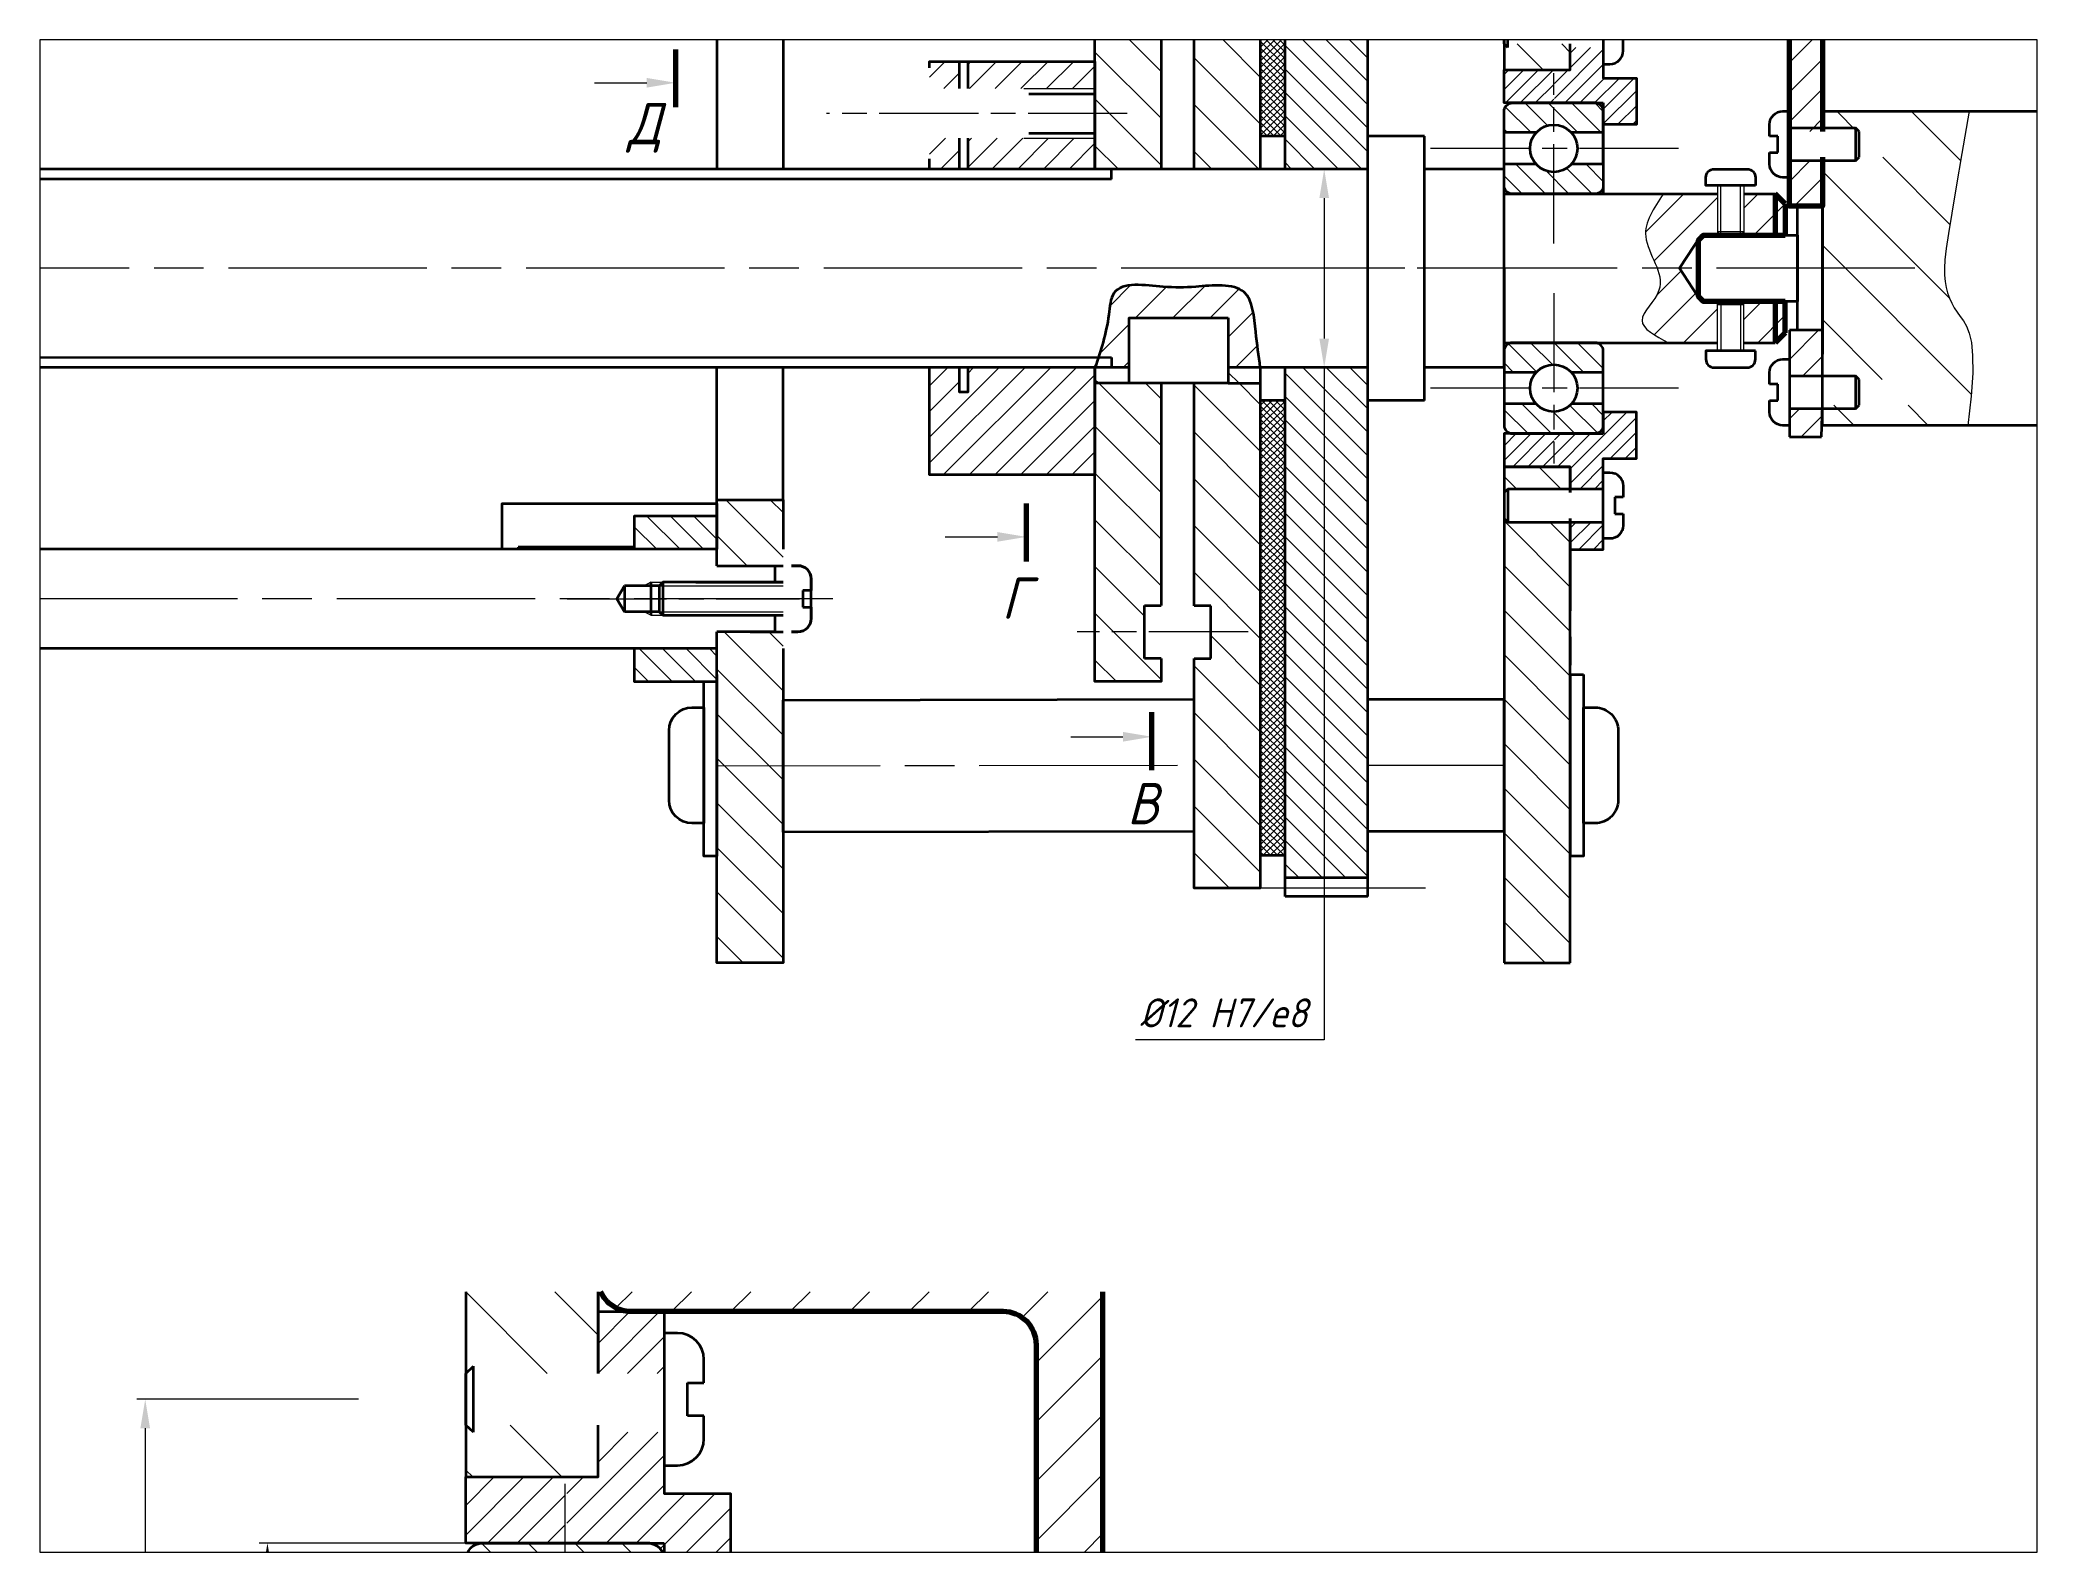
# Paper-space layout 'Лист2' of a CAD drawing. Header units: millimetres. Extents: x 9 to 251, y 5 to 188.
# The model-space entities are those that its viewports show. They can reach past a viewport. Long polylines and large blocks are cut down to what shows.
import ezdxf

# ---------------------------------------------------------------- set-up
doc = ezdxf.new("R2010")
doc.units = ezdxf.units.MM
doc.linetypes.add('AM_ISO08W050', pattern=[18, 12, -1.5, 3, -1.5])
doc.linetypes.add('AM_ISO08W050x2', pattern=[9, 6, -0.75, 1.5, -0.75])
for name, color, linetype, lineweight in [('AM_0', 7, 'Continuous', 35), ('AM_0N', 7, 'Continuous', 15), ('AM_4', 3, 'Continuous', 15), ('AM_4N', 3, 'Continuous', 15), ('AM_5', 3, 'Continuous', 15), ('AM_7', 4, 'AM_ISO08W050', 15), ('AM_8', 1, 'Continuous', 15), ('основные', 7, 'Continuous', 35), ('оч жирные', 7, 'Continuous', 70), ('тонкие', 2, 'Continuous', 15)]:
    doc.layers.add(name, color=color, linetype=linetype, lineweight=lineweight)
doc.layers.add('AM_VIEWS', color=1, linetype='Continuous', lineweight=15, plot=False)
doc.styles.get("Standard").update_dxf_attribs({"font": 'geniso.shx', "oblique": 15})
doc.dimstyles.new('AM_GOST$0', dxfattribs={"dimtxt": 3.5, "dimasz": 3.5, "dimexe": 1, "dimexo": 1, "dimgap": 1.5, "dimtad": 1, "dimtoh": 1, "dimtxsty": 'Standard', "dimcen": 0, "dimclrd": 256, "dimclre": 256, "dimclrt": 2, "dimadec": 0, "dimazin": 2, "dimtp": 0.1, "dimtm": 0.1, "dimtfac": 0.71, "dimtmove": 0, "dimatfit": 3, "dimfxl": 1, "dimtolj": 1, "dimlwd": -1, "dimlwe": -1, "dimarcsym": 1})
pattern_1 = [(315, (-294.7180121127356, 1469.213407112766), (1.414213562373095, 1.414213562373095), [])]
pattern_2 = [(315, (-148.3722199672475, 257.127318987011), (0.7071067811865477, 0.7071067811865475), [])]
pattern_3 = [(315, (-274.5765616065398, 456.588294548216), (0.7071067811865477, 0.7071067811865475), [])]
pattern_4 = [(315, (-294.7180121127356, 1469.213407112766), (0.7071067811865477, 0.7071067811865475), [])]
pattern_5 = [(44.99999999999999, (-519.0105859612296, 515.6947568679508), (-0.8980256121069153, 0.8980256121069156), [])]
pattern_6 = [(315, (-670.680225686259, 914.6167079903607), (1.414213562373095, 1.414213562373095), [])]

psp = doc.layouts.new('Лист2')

msp = doc.modelspace()

# ---------------------------------------------------------------- texts
at = {"layer": 'основные', "char_height": 5}
for s, insert, attachment_point in [('Д', (302.8628287765783, 320.3775962876101), 1), ('Г', (348.0674053961467, 262.9720377979238), 1), ('В', (363.2561755064069, 233.1155829709747), 7)]:
    msp.add_mtext(s, dxfattribs=dict(at, insert=insert, attachment_point=attachment_point))

# ---------------------------------------------------------------- blocks, each defined once
blk = doc.blocks.new('GENZOON8270P5')
at = {"layer": 'AM_8'}
h = blk.add_hatch(dxfattribs=at)
h.set_pattern_fill('ANSI31', color=256, scale=0.6, angle=270, style=0)
h.set_pattern_definition([(315, (-294.7180121127356, 1469.213407112766), (1.347038418160373, 1.347038418160373), [])])
h.paths.add_polyline_path([(51.62778003275253, 15.66081263605017), (51.62778003275253, 21.24382533795753), (51.62778003275253, 21.52731898701128), (51.62778003275253, 24.52731898701128), (51.62778003275253, 25.54591594820928), (51.62778003275253, 28.92731898701092), (51.62778003275253, 33.52731898701106), (47.62778003275253, 33.52731898701109), (47.62778003275253, 15.6608126360502), (47.85462274169095, 15.87731898699622), (47.85462274169095, 15.6608126360502)])
h.paths.add_polyline_path([(51.62778003275207, 52.52731898701154), (51.62778003275207, 63.52731898701109), (47.62778003275253, 63.52731898701109), (47.62778003275275, 52.52731898701154)])
h.paths.add_polyline_path([(51.62778003275253, 12.52731898701128), (51.62778003275253, 14.09382533794243), (47.85462274169095, 14.09382533794246), (47.85462274169095, 13.87731898699622), (47.62778003275253, 14.09382533794246), (47.62778003275253, 12.52731898701131)])
h.paths.add_polyline_path([(51.62778003275253, -41.4726810129887), (51.62778003275253, -21.75617466204268), (51.62778003275253, -16.25617466204247), (51.62778003275253, -14.82268101297362), (47.85462274169095, -14.82268101297359), (47.62778003275253, -14.60617466202757), (47.62778003275253, -20.18918736393471), (47.62778003275253, -41.4726810129887)])
h.paths.add_polyline_path([(51.62778003275253, -12.82268101297362), (51.62778003275253, -11.47268101298872), (47.62778003275253, -11.47268101298869), (47.62778003275253, -13.03918736391961), (47.85462274169095, -12.82268101297359)])
h.paths.add_polyline_path([(4.018718076483765, -41.47268101298847), (4.018718076483765, -29.57653150981584), (0.01871807648376489, -29.58335869461099), (0.01871807648376489, -35.03580210928432), (0.01871807648376489, -41.47268101298847)])
h.paths.add_polyline_path([(4.018718076483765, -29.57653150981584), (4.018718076483765, -22.45912078278481), (4.018718076483765, -21.45912116351769), (2.018721882820955, -21.45912116351769), (0.01871807648376489, -21.45912116351769), (0.01871807648376489, -29.58335869461099)])
h.paths.add_polyline_path([(4.018718076483765, -17.45912116351769), (4.018718076483765, -16.45912078278479), (4.018718076483765, -13.4695954177962), (0.01871807648376489, -13.4695954177962), (0.01871807648376489, -17.45912116351769), (2.018721882820955, -17.45912116351769)])
h.paths.add_polyline_path([(4.018718076483765, 14.5304045568123), (4.018718076483765, 18.5304041760794), (2.018721882820955, 18.5304041760794), (0.01871807648376489, 18.5304041760794), (0.01871807648376489, 14.5304045568123)])
h.paths.add_polyline_path([(2.018721882820955, 22.5304041760794), (4.018718076483765, 22.5304041760794), (4.018718076483765, 23.5304045568123), (4.018718076483765, 51.59044008330807), (0.01871807648376489, 51.59044008330807), (0.01871807648376489, 46.09044008330807), (0.01871807648376489, 22.5304041760794)])
h.paths.add_polyline_path([(4.018718076483765, 51.59044008330807), (4.018718076483765, 63.52731898701131), (0.01871807648376489, 63.52731898701131), (0.01871807648376489, 51.59044008330807)])
h = blk.add_hatch(dxfattribs=at)
h.set_pattern_fill('_U', color=256, scale=2, angle=315, style=0, pattern_type=0)
h.set_pattern_definition(pattern_1)
h.paths.add_polyline_path([(32.8817900471895, 6.527655426959882), (32.8817900471895, 38.02731898701131), (30.87778003275253, 38.02731898701131), (28.8817900471895, 38.02900500727105), (28.8817900471895, 24.13652421027655), (29.8817900471895, 24.13652421027655), (29.8817900471895, 20.9368257769338), (28.8817900471895, 20.93712837797239), (28.8817900471895, 6.527862594735325)])
h.paths.add_polyline_path([(29.8817900471895, -19.87847506398293), (29.8817900471895, -23.07817349732569), (28.8817900471895, -23.07817349732569), (28.8817900471895, -36.97099499272896), (32.8817900471895, -36.97099499272896), (32.8817900471895, -6.428517541635756), (30.94565712606345, -6.428517541635756), (28.8817900471895, -6.428517541635756), (28.8817900471895, -19.87847506398293)])
h.paths.add_polyline_path([(26.8817900471895, 6.527966178622819), (26.8817900471895, 20.93126126365337), (25.8817900471895, 20.93126126365337), (25.8817900471895, 22.52731898701131), (22.8817900471895, 22.52731898701131), (22.8817900471895, 6.528173346398262)])
h.paths.add_polyline_path([(25.8817900471895, -21.46896827406044), (25.8817900471895, -19.85846257770777), (26.8817900471895, -19.85846257770777), (26.8817900471895, -6.428517541635756), (24.94565712606345, -6.428517541635756), (22.8817900471895, -6.428517541635756), (22.8817900471895, -11.96966894588718), (22.8817900471895, -21.46896827406044)])
h.paths.add_polyline_path([(25.8817900471895, 22.52731898701131), (25.8817900471895, 24.13682577693385), (26.8817900471895, 24.13682577693362), (26.8817900471895, 25.52917535647543), (22.8817900471895, 25.52917535647543), (22.8817900471895, 22.52731898701131)])
h.paths.add_polyline_path([(26.8817900471895, -24.47082464352458), (26.8817900471895, -23.07791716653266, -0.1329712828690947), (26.80463374870578, -23.06402709098803), (26.56475976620845, -23.06402709098803, -0.1110807430999614), (26.50052855903687, -23.07847506398276, -0.1110807430998368), (26.43629735186528, -23.06402709098803), (26.19642336936749, -23.06402709098826, -0.1110807430996264), (26.13219216219613, -23.07847506398276, -0.1110807430995077), (26.06796095502477, -23.06402709098826), (25.8817900471895, -23.06402709098826), (25.8817900471895, -21.46896827406044), (22.8817900471895, -21.46896827406044), (22.8817900471895, -24.47082464352458)])
h = blk.add_hatch(dxfattribs=at)
h.set_pattern_fill('_U', color=256, angle=315, style=0, pattern_type=0)
h.set_pattern_definition(pattern_2)
h.paths.add_polyline_path([(34.37778003275253, 37.40231898701131), (34.37778003275253, 8.52731798199784), (34.3817900471895, 8.52731798199784), (34.38078769558706, 6.527621487891793), (39.37778003275253, 6.527318987011313), (39.37778003275253, 37.40231898701131)])
h = blk.add_hatch(dxfattribs=at)
h.set_pattern_fill('ANSI37', color=256, scale=0.091, angle=270, style=0)
h.set_pattern_definition([(315, (-294.7180121127356, 1469.213407112766), (0.2043008267543233, 0.2043008267543232), []), (44.99999999999999, (-294.7180121127356, 1469.213407112766), (-0.2043008267543232, 0.2043008267543233), [])])
h.paths.add_polyline_path([(34.37778003275253, 8.52731798199784), (34.37778003275253, 36.02731798199784), (32.8817900471895, 36.02731798199784), (32.8817900471895, 8.52731798199784)])
h.paths.add_polyline_path([(34.37778003275253, -34.97268000797523), (34.37778003275253, -7.472680007975214), (32.8817900471895, -7.472680007975214), (32.8817900471895, -34.97268000797523)])
h = blk.add_hatch(dxfattribs=at)
h.set_pattern_fill('ANSI31', color=256, scale=0.4, angle=360)
h.set_pattern_definition([(44.99999999999999, (-294.7180121127356, 1469.213407112766), (-0.8980256121069153, 0.8980256121069156), [])])
h.paths.add_polyline_path([(53.62778003275253, 21.52731898701128), (53.62778003275253, 25.54591594820928), (51.62778003275253, 25.54591594820928), (51.62778003275253, 21.52731898701128)])
edge = h.paths.add_edge_path()
edge.add_arc((63.88129630522758, 16.52731898701128), 1, 360, 450, ccw=False)
edge.add_line((64.88129630522758, 16.52731898701128), (64.88129630522735, 9.077318987011466))
edge.add_line((64.88129630522735, 9.077318987011466), (65.0351638186869, 8.810812636065265))
edge.add_line((65.0351638186869, 8.810812636065265), (66.88129630522735, 8.810812636065265))
edge.add_line((66.88129630522735, 8.810812636065265), (66.88129630522735, 18.52731898701128))
edge.add_arc((65.88129630522735, 18.52731898701128), 1, 360, 450)
edge.add_line((65.88129630522735, 19.52731898701128), (64.88129630522735, 19.52731898701128))
edge.add_line((64.88129630522758, 19.52731898701128), (54.62778003275253, 19.52731898701128))
edge.add_arc((54.62778003275253, 20.52731898701128), 1, 180, 270, ccw=False)
edge.add_line((53.62778003275253, 20.52731898701128), (53.62778003275253, 21.52731898701128))
edge.add_line((53.62778003275253, 21.52731898701128), (51.62778003275253, 21.52731898701128))
edge.add_line((51.62778003275253, 21.52731898701128), (51.62778003275253, 18.52731898701128))
edge.add_arc((52.62778003275253, 18.52731898701128), 1, 540, 630)
edge.add_line((52.62778003275253, 17.52731898701128), (63.88129630522758, 17.52731898701128))
h.paths.add_polyline_path([(66.88129630522735, 4.27731898700992), (66.88129630522735, 7.027318987011284), (64.9101638186869, 7.027318987011284), (64.88129630522735, 6.97731898701133), (64.88129630522735, 4.27731898700992)])
h.paths.add_polyline_path([(66.88129630522735, -5.972681012988716), (66.88129630522735, -3.22268101299008), (64.88129630522735, -3.222681012990307), (64.88129630522735, -5.922681012988534), (64.91016381868712, -5.972681012988716)])
h.paths.add_polyline_path([(66.81987480533894, -9.672681012990125), (66.87435756234026, -7.972681012988716), (64.9101638186869, -7.972681012988716), (64.88129630522735, -8.02268101298867), (64.88129630522735, -9.672681012990125)])
h = blk.add_hatch(dxfattribs=at)
h.set_pattern_fill('ANSI31', color=256, scale=0.2, angle=360, style=0)
h.set_pattern_definition([(44.99999999999999, (-198.7417417440251, 257.127318987011), (-0.4490128060534577, 0.4490128060534578), [])])
h.paths.add_polyline_path([(53.62778003275253, 15.66081263605017), (53.62778003275253, 17.52731898701128), (51.62778003275253, 17.52731898701128), (51.62778003275253, 15.66081263605017)])
h.paths.add_polyline_path([(53.12778003275253, 10.52731898701128, -0.4142135623731056), (53.62778003275253, 10.02731898701128), (53.62778003275253, 9.22731898701133), (55.62778003275253, 9.22731898701133), (55.62778003275253, 12.02731898701128), (53.62778003275253, 12.02731898701128), (53.62778003275253, 12.52731898701128), (53.62778003275253, 13.87731898699619), (51.62778003275253, 13.87731898699619), (51.62778003275253, 12.52731898701128), (50.68099385543087, 12.52731898701128), (50.68099385543087, 10.52731898701128)])
h.paths.add_polyline_path([(53.62778003275253, 15.87731898699619), (53.62778003275253, 17.52731898701128), (51.62778003275253, 17.52731898701128), (51.62778003275253, 15.87731898699619)], flags=16)
h.paths.add_polyline_path([(50.62778003275253, 10.52731898701128), (50.62778003275253, 12.52731898701128), (47.62778003275253, 12.52731898701131), (47.62778003275253, 10.52731898701131)])
h.paths.add_polyline_path([(53.62778003275253, -12.82268101297362), (53.62778003275253, -11.47268101298872), (53.62778003275253, -10.97268101298872), (55.62778003275253, -10.97268101298872), (55.62778003275253, -8.172681012988534), (53.62778003275253, -8.172681012988534), (53.62778003275253, -8.972681012988716, -0.4142135623730951), (53.12778003275253, -9.472681012988716), (50.68099385543087, -9.472681012988716), (50.68099385543087, -11.47268101298872), (51.62778003275253, -11.47268101298872), (51.62778003275253, -12.82268101297362)])
h.paths.add_polyline_path([(53.62778003275253, -16.47268101298872), (53.62778003275253, -14.82268101297362), (51.62778003275253, -14.82268101297362), (51.62778003275253, -16.47268101298872)])
h.paths.add_polyline_path([(50.62778003275253, -11.47268101298872), (50.62778003275253, -9.472681012988716), (47.62778003275253, -9.472681012988687), (47.62778003275253, -11.47268101298869)])
h = blk.add_hatch(dxfattribs=at)
h.set_pattern_fill('_U', color=256, scale=1.1, angle=404.9999999999999, style=0, pattern_type=0)
h.set_pattern_definition([(44.99999999999999, (-294.7180121127356, 1469.213407112766), (-0.777817459305202, 0.7778174593052023), [])])
h.paths.add_polyline_path([(22.8817900471895, -11.96966894588718), (22.8817900471895, -5.47256337164913), (15.18511292619883, -5.472124657636641), (15.18511292619883, -6.969668945887179), (14.68511292619883, -6.969668945887179), (14.68511292619883, -5.472096157414626), (12.8817900471895, -5.471993367209961), (12.8817900471895, -11.96966894588718)])
h.paths.add_polyline_path([(22.8817900471895, 6.528173346398262), (22.8817900471895, 8.393004337701996), (20.57506504718958, 8.393004337701996), (15.18511292619883, 8.393004337701996), (15.18511292619883, 6.5285719722674)])
h.paths.add_polyline_path([(20.57506504718958, 11.393004337702), (22.8817900471895, 11.393004337702), (22.8817900471895, 13.03033105411282), (15.18511292619883, 13.03033105411282), (15.18511292619883, 11.393004337702)])
h.paths.add_polyline_path([(14.1317900471895, 11.393004337702), (14.68511292619883, 11.393004337702), (14.68511292619883, 13.03033105411282), (12.8817900471895, 13.03033105411282), (12.8817900471895, 11.393004337702), (13.82506504718958, 11.393004337702)])
h.paths.add_polyline_path([(14.68511292619883, 6.528597868239331), (14.68511292619883, 8.393004337701996), (14.1317900471895, 8.393004337701996), (13.82506504718958, 8.393004337701996), (12.8817900471895, 8.393004337701996), (12.8817900471895, 7.143004337701996), (12.8817900471895, 6.528691265836642)])
h = blk.add_hatch(dxfattribs=at)
h.set_pattern_fill('_U', color=256, angle=315, style=0, pattern_type=0)
h.set_pattern_definition(pattern_3)
edge = h.paths.add_edge_path()
edge.add_line((47.62778003275253, 10.02731898701131), (47.62778003275253, 8.734318987011193))
edge.add_line((47.62778003275253, 8.73431898701142), (49.56521191728893, 8.73431898701142))
edge.add_arc((50.62778003275253, 7.777318987011284), 1.429999999999985, 402.0077229335649, 497.9922770664336, ccw=False)
edge.add_line((51.69034814821634, 8.734318987011392), (53.62778003275253, 8.734318987011392))
edge.add_line((53.62778003275253, 8.734318987011392), (53.62778003275253, 10.02731898701128))
edge.add_arc((53.12778003275253, 10.02731898701128), 0.5, 360, 450.0000000000065)
edge.add_line((53.12778003275253, 10.52731898701128), (48.12778003275253, 10.52731898701128))
edge.add_arc((48.12778003275253, 10.02731898701131), 0.5, 450.0000000000065, 540.0000000000065)
h = blk.add_hatch(dxfattribs=at)
h.set_pattern_fill('ANSI31', color=256, angle=270)
h.set_pattern_definition([(315, (-294.7180121127356, 1469.213407112766), (2.245064030267289, 2.245064030267288), [])])
h.paths.add_polyline_path([(72.48129630522749, -6.189187363934735), (72.93364657441703, -6.972681012988716), (72.48129630522749, -7.756174662042696), (66.88129630522735, -7.756174662042696), (66.88129630522735, -8.97268101299008), (75.68085474506529, -8.97268101299008), (75.87734237789573, -7.202144067879345), (75.96657406697545, -5.814081458344191), (75.96564857717135, -4.752753761385094), (75.89166467334962, -3.962421554001622), (75.7617211203767, -3.387345413194481), (75.59291668311926, -2.97178591596392), (75.40235012644371, -2.660003639309963), (75.20712021521649, -2.396259160232859), (75.02184602841498, -2.133720335497202), (74.8512279014576, -1.861184140927463), (74.69748648387417, -1.576354832110866), (74.5628424251945, -1.276936664635997), (74.4495163749475, -0.9606338940905346), (74.35972898266346, -0.6251507760632933), (74.29570089787148, -0.2681915661417236), (74.25965277010118, 0.1125394800853599), (74.25480451751923, 0.530544465820384), (74.28837313284157, 1.044150929427786), (74.36857487742054, 1.722892768060746), (74.50362601260872, 2.636303878874031), (74.70174279975913, 3.853918159021504), (74.97114150022435, 5.445269505657478), (75.32003837535694, 7.479891815935588), (75.75664968650972, 10.02731898700992), (66.88129630522735, 10.02731898700992), (66.88129630522735, 8.810812636065265), (72.48129630522749, 8.810812636065265), (72.93364657441703, 8.027318987011284), (72.48129630522749, 7.243825337957304), (69.09511173175292, 7.243825337957304), (68.88129630522735, 7.027318987011284), (66.88129630522735, 7.027318987011284), (66.88129630522735, -5.972681012988716), (68.88129630522735, -5.972681012988716), (69.0951117317527, -6.189187363934735)])
h = blk.add_hatch(dxfattribs=at)
h.set_pattern_fill('_U', color=256, angle=315, style=0, pattern_type=0)
h.set_pattern_definition(pattern_3)
edge = h.paths.add_edge_path()
edge.add_line((53.62778003275253, 5.527318987011284), (53.62778003275253, 6.820318987011404))
edge.add_line((53.62778003275253, 6.820318987011404), (51.69034814821612, 6.820318987011404))
edge.add_arc((50.62778003275253, 7.777318987011284), 1.429999999999985, 222.0077229335649, 317.9922770664336, ccw=False)
edge.add_line((49.56521191728893, 6.820318987011404), (47.62778003275253, 6.820318987011404))
edge.add_line((47.62778003275253, 6.820318987011433), (47.62778003275253, 5.527318987011313))
edge.add_arc((48.12778003275253, 5.527318987011313), 0.5, 539.9999999999935, 629.9999999999935)
edge.add_line((48.12778003275253, 5.027318987011313), (53.12778003275253, 5.027318987011313))
edge.add_arc((53.12778003275253, 5.527318987011284), 0.5, 270.0000000000065, 359.9999999999935)
h = blk.add_hatch(dxfattribs=at)
h.set_pattern_fill('_U', color=256, scale=1.6, angle=404.9999999999999, style=0, pattern_type=0)
h.set_pattern_definition([(44.99999999999999, (-294.7180121127356, 1469.213407112766), (-1.131370849898476, 1.131370849898476), [])])
edge = h.paths.add_edge_path()
edge.add_spline(control_points=[(32.8817900471895, -5.472681012988687), (32.78591823033435, -4.782382603338647), (32.58020479537777, -3.301200107250224), (32.34049529663093, -0.2072850671333981), (29.14744815983181, -0.625297124098779), (26.84344901794884, -0.6565112171342662), (23.88258920505427, -0.1567142661688194), (23.71392914208582, -2.794728261981845), (23.35102151492583, -4.04853743118565), (23.08618891441392, -4.85920084840518)], knot_values=[0, 0, 0, 0, 2.179318556064203, 4.6761928660364, 7.613719441264471, 9.584308685235307, 12.59141023831982, 13.92497253109966, 16.56217540414318, 16.56217540414318, 16.56217540414318, 16.56217540414318], degree=3, periodic=0)
edge.add_spline(control_points=[(23.08618891441392, -4.85920084840518), (23.01908808377152, -5.064599234259958), (22.95045900208106, -5.268581440178195), (22.88182962665951, -5.472563373904677)], knot_values=[16.56217540414318, 16.56217540414318, 16.56217540414318, 16.56217540414318, 17.23036543441842, 17.23036543441842, 17.23036543441842, 17.23036543441842], degree=3, periodic=0)
edge.add_line((22.88182962665951, -5.472563373905132), (23.87839959890221, -5.472620178835768))
edge.add_line((23.87839959890221, -5.472620178835768), (24.94565712606345, -5.472681012988687))
edge.add_line((24.94565712606345, -5.472681012988687), (24.94565712606345, -2.472681012988687))
edge.add_line((24.94565712606345, -2.472681012988687), (30.94565712606345, -2.472681012988687))
edge.add_line((30.94565712606345, -2.472681012988687), (30.94565712606345, -5.472681012988687))
edge.add_line((30.94565712606345, -5.472681012988687), (32.8817900471895, -5.472681012988687))
h = blk.add_hatch(dxfattribs=at)
h.set_pattern_fill('_U', color=256, angle=315, style=0, pattern_type=0)
h.set_pattern_definition(pattern_3)
edge = h.paths.add_edge_path()
edge.add_arc((53.12778003275253, -4.472681012988716), 0.4999999999999432, 360.0000000000065, 450.0000000000065)
edge.add_line((53.12778003275253, -3.972681012988716), (48.12778003275253, -3.972681012988716))
edge.add_arc((48.12778003275253, -4.472681012988687), 0.5, 450, 540)
edge.add_line((47.62778003275253, -4.472681012988687), (47.62778003275253, -5.765681012988807))
edge.add_line((47.62778003275253, -5.76568101298858), (49.56521191728871, -5.76568101298858))
edge.add_arc((50.62778003275253, -6.722681012988716), 1.430000000000027, 402.0077229335664, 497.9922770664351, ccw=False)
edge.add_line((51.69034814821612, -5.765681012988608), (53.62778003275253, -5.765681012988608))
edge.add_line((53.62778003275253, -5.765681012988608), (53.62778003275253, -4.472681012988716))
h = blk.add_hatch(dxfattribs=at)
h.set_pattern_fill('_U', color=256, scale=2, angle=315, style=0, pattern_type=0)
h.set_pattern_definition(pattern_1)
h.paths.add_polyline_path([(30.94565712606345, -5.472681012988687), (30.94565712606345, -6.428517541635756), (32.8817900471895, -6.428517541635756), (32.8817900471895, -5.472681012988687)])
edge = h.paths.add_edge_path()
edge.add_spline(control_points=[(22.88182962665974, -5.472563373905103), (22.88181643350299, -5.472602586932965), (22.88180324034624, -5.472641799960854), (22.8817900471895, -5.472681012988687)], knot_values=[17.23036543441859, 17.23036543441859, 17.23036543441859, 17.23036543441859, 17.23049388576624, 17.23049388576624, 17.23049388576624, 17.23049388576624], degree=3, periodic=0)
edge.add_line((22.8817900471895, -5.472681012989369), (22.8817900471895, -6.428517541635756))
edge.add_line((22.8817900471895, -6.428517541635756), (24.94565712606345, -6.428517541635756))
edge.add_line((24.94565712606345, -6.428517541635756), (24.94565712606345, -5.472681012988687))
edge.add_line((24.94565712606345, -5.472681012988687), (22.88182962665974, -5.472563373905075))
h = blk.add_hatch(dxfattribs=at)
h.set_pattern_fill('_U', color=256, angle=315, style=0, pattern_type=0)
h.set_pattern_definition(pattern_2)
h.paths.add_polyline_path([(34.37778003275253, -36.3476810129887), (39.37778003275253, -36.3476810129887), (39.37778003275253, -5.472681012988687), (34.37778003275253, -5.472681012988687)])
h = blk.add_hatch(dxfattribs=at)
h.set_pattern_fill('_U', color=256, angle=315, style=0, pattern_type=0)
h.set_pattern_definition(pattern_3)
edge = h.paths.add_edge_path()
edge.add_line((49.56521191728871, -7.679681012988596), (47.62778003275253, -7.679681012988596))
edge.add_line((47.62778003275253, -7.679681012988567), (47.62778003275253, -8.972681012988687))
edge.add_arc((48.12778003275253, -8.972681012988687), 0.5000000000000568, 539.9999999999935, 629.9999999999935)
edge.add_line((48.12778003275253, -9.472681012988687), (53.12778003275253, -9.472681012988687))
edge.add_arc((53.12778003275253, -8.972681012988716), 0.5000000000000568, 270, 359.9999999999935)
edge.add_line((53.62778003275253, -8.972681012988716), (53.62778003275253, -7.679681012988596))
edge.add_line((53.62778003275253, -7.679681012988596), (51.69034814821634, -7.679681012988596))
edge.add_arc((50.62778003275253, -6.722681012988716), 1.430000000000027, 222.0077229335649, 317.9922770664351, ccw=False)
h = blk.add_hatch(dxfattribs=at)
h.set_pattern_fill('_U', color=256, angle=315, style=0, pattern_type=0)
h.set_pattern_definition(pattern_4)
h.paths.add_polyline_path([(0.01871807648376489, -14.45967110928905), (-4.981281923516235, -14.45967110928905), (-4.981282521402733, -16.46348617176574), (0.01871747859726725, -16.46348617176574)])
h = blk.add_hatch(dxfattribs=at)
h.set_pattern_fill('_U', color=256, angle=315, style=0, pattern_type=0)
h.set_pattern_definition(pattern_4)
h.paths.add_polyline_path([(-4.981281923516235, -24.45967110928906), (0.01871807648376489, -24.45967110928906), (0.01871807648376489, -22.45584458472059), (-4.981281923516235, -22.45582166054307)])
at = {"layer": 'AM_0'}
for p, q in [((34.37778003275253, 6.527318987011313), (34.37778003275253, 38.52731898701131)), ((39.37778003275253, -37.4726810129887), (39.37778003275253, 38.52731898701131)), ((42.81635561005487, 8.527318987011313), (39.37778003275253, 8.527318987011313)), ((39.37778003275253, -7.472681012988687), (39.37778003275253, 8.527318987011313)), ((42.81635561005487, -7.472681012988687), (42.81635561005487, 8.527318987011313)), ((39.37778003275253, -5.472681012988687), (39.37778003275253, 6.527318987011313)), ((47.62778003275253, 6.527318987011313), (42.81635561005487, 6.527318987011313)), ((34.37778003275253, -37.4726810129887), (34.37778003275253, -5.472681012988687)), ((47.62778003275253, -5.472681012988687), (42.81635561005487, -5.472681012988687)), ((42.81635561005487, -7.472681012988687), (39.37778003275253, -7.472681012988687)), ((-6.033628386368491, -19.45912191278785), (-5.581278227128223, -18.67562820025478)), ((-3.481281923516235, -18.67562713373059), (-5.581278227128223, -18.67562820025478)), ((-5.581278227128223, -18.67562820025478), (-5.581278007229685, -20.24261549836251)), ((-3.981278257511121, -18.45912162477725), (-3.981277976846968, -20.45912162477725)), ((-6.033628386368491, -19.45912191278785), (-5.581278007229685, -20.24261549836251)), ((-3.481281923516235, -20.24261549836251), (-5.581278007229685, -20.24261549836251)), ((39.37778003275253, -36.3476810129887), (34.37778003275253, -36.3476810129887)), ((39.37778003275253, -37.4726810129887), (34.37778003275253, -37.4726810129887))]:
    blk.add_line(p, q, dxfattribs=at)
at = {"layer": 'AM_0N'}
for p, q in [((59.82957729050645, 5.527318987010375), (60.5295772905065, 5.527318987010375)), ((60.5295772905065, 5.527318987010375), (60.5295772905065, 4.867026487010179)), ((60.5295772905065, 5.527318987010375), (62.1295772905064, 5.527318987010375)), ((60.5295772905065, 4.867026487010179), (60.5295772905065, 4.652318987010375)), ((62.1295772905064, 5.527318987010375), (62.82957729050645, 5.527318987010375)), ((62.1295772905064, 5.527318987010375), (62.1295772905064, 4.867026487010179)), ((62.1295772905064, 4.867026487010179), (62.1295772905064, 4.652318987010375)), ((60.5295772905065, 4.652318987010375), (60.5295772905065, 2.742026487010406)), ((62.1295772905064, 4.652318987010375), (62.1295772905064, 2.742026487010406)), ((60.5295772905065, 2.742026487010406), (60.74428479050653, 2.527318987010375)), ((62.1295772905064, 2.742026487010406), (60.5295772905065, 2.742026487010406)), ((61.91486979050637, 2.527318987010375), (60.74428479050653, 2.527318987010375)), ((62.1295772905064, 2.742026487010406), (61.91486979050637, 2.527318987010375)), ((60.5295772905065, -1.687388513006027), (60.74428479050653, -1.472681013005996)), ((60.5295772905065, -3.597681013005996), (60.5295772905065, -1.687388513006027)), ((62.1295772905064, -1.687388513006027), (60.5295772905065, -1.687388513006027)), ((61.91486979050637, -1.472681013005996), (60.74428479050653, -1.472681013005996)), ((62.1295772905064, -1.687388513006027), (61.91486979050637, -1.472681013005996)), ((62.1295772905064, -3.597681013005996), (62.1295772905064, -1.687388513006027)), ((60.5295772905065, -3.8123885130058), (60.5295772905065, -3.597681013005996)), ((62.1295772905064, -3.8123885130058), (62.1295772905064, -3.597681013005996)), ((59.82957729050645, -4.472681013005996), (60.5295772905065, -4.472681013005996)), ((60.5295772905065, -4.472681013005996), (60.5295772905065, -3.8123885130058)), ((60.5295772905065, -4.472681013005996), (62.1295772905064, -4.472681013005996)), ((62.1295772905064, -4.472681013005996), (62.1295772905064, -3.8123885130058)), ((62.1295772905064, -4.472681013005996), (62.82957729050645, -4.472681013005996))]:
    blk.add_line(p, q, dxfattribs=at)
at = {"layer": 'AM_4'}
for p, q in [((18.57506504718958, 11.393004337702), (22.8817900471895, 11.393004337702)), ((18.57506504718958, 8.393004337701996), (22.8817900471895, 8.393004337701996)), ((60.5295772905065, 2.742026487010406), (60.5295772905065, 2.527318987010148)), ((62.1295772905064, 2.742026487010406), (62.1295772905064, 2.527318987010602)), ((60.5295772905065, -1.687388513006027), (60.5295772905065, -1.472681012989852)), ((62.1295772905064, -1.687388513006027), (62.1295772905064, -1.472681012989398)), ((-3.981278257511121, -18.45912162477725), (-4.381278227128178, -18.67562803185615)), ((-3.981278257511121, -18.45912162477725), (-3.254440096768576, -18.45912162477725)), ((-3.481281923516235, -18.67562713373059), (4.018718076483765, -18.67562713373059)), ((-3.981277976846968, -20.45912162477725), (-4.381278007229639, -20.24261532996388)), ((-3.981277976846968, -20.45912162477725), (-3.254439214577815, -20.45912162477725)), ((-3.481281923516235, -20.24261443183832), (4.018718076483765, -20.24261443183855))]:
    blk.add_line(p, q, dxfattribs=at)
blk.add_lwpolyline([(75.75664968650995, 10.02731898701015), (75.32003837535694, 7.479891815935588), (74.97114150022435, 5.445269505657251), (74.70174279975913, 3.853918159021504), (74.50362601260872, 2.636303878874031), (74.36857487742054, 1.722892768060746), (74.28837313284157, 1.044150929427786), (74.25480451751923, 0.530544465820384), (74.25965277010118, 0.1125394800853599), (74.29570089787148, -0.2681915661417236), (74.35972898266346, -0.6251507760632933), (74.4495163749475, -0.9606338940905346), (74.5628424251945, -1.276936664635997), (74.69748648387417, -1.576354832110866), (74.8512279014576, -1.861184140927463), (75.02184602841498, -2.133720335497202), (75.20712021521649, -2.396259160232859), (75.40235012644371, -2.660003639309963), (75.59291668311926, -2.97178591596392), (75.7617211203767, -3.387345413194481), (75.89166467334962, -3.962421554001622), (75.96564857717135, -4.752753761385094), (75.96657406697545, -5.814081458344191), (75.87734237789573, -7.202144067879345), (75.68085474506529, -8.972681012989852)], dxfattribs=at)
at = {"layer": 'AM_4N'}
for p, q in [((60.74428479050653, 2.527318987010375), (60.74428479050653, 5.527318987010375)), ((61.91486979050637, 2.527318987010375), (61.91486979050637, 5.527318987010375)), ((60.74428479050653, -1.472681013005996), (60.74428479050653, -4.472681013005996)), ((61.91486979050637, -1.472681013005996), (61.91486979050637, -4.472681013005996))]:
    blk.add_line(p, q, dxfattribs=at)
at = {"layer": 'AM_7', "linetype": 'AM_ISO08W050x2'}
for p, q in [((50.62778003275253, 2.027318987011284), (50.62778003275253, 12.32377486040875)), ((24.83079138402604, 9.893004337701996), (6.635655626476819, 9.893004337701996)), ((58.18081543223207, 7.777318987011284), (43.18117227862967, 7.777318987011313)), ((50.62778003275253, 0.5273189870112844), (36.37778003275253, 0.5273189870113129)), ((50.62778003275253, -0.9726810129887156), (50.62778003275253, -11.26913688638618)), ((58.18081543223207, -6.722681012988716), (43.18117227862967, -6.722681012988687)), ((58.18081543223207, -6.722681012988716), (43.18117227862967, -6.722681012988687)), ((-9.033628386368491, -19.45912233378408), (5.018721882820955, -19.45912036178856)), ((32.14523258693339, -21.46896827406044), (21.79551454076818, -21.46896827406044))]:
    blk.add_line(p, q, dxfattribs=at)
at = {"layer": 'AM_7'}
for p, q in [((72.47153196149202, 0.5273189870112844), (-130.6028885457281, 0.5359673785044379)), ((-35.48128192351578, -16.45912078278479), (-120.0131787227654, -16.46732415842553)), ((7.018718076483765, -19.45912049723484), (-127.0131792467826, -19.45913325484025)), ((27.8817900471895, -29.53580210928455), (0.01871807648376489, -29.58335869461099)), ((47.62778003275253, -29.53580210928455), (39.37778003275253, -29.53580210928455)), ((42.87778003275253, -36.9726810129887), (30.87778003275253, -36.9726810129887))]:
    blk.add_line(p, q, dxfattribs=at)
at = {"layer": 'основные'}
for p, q in [((47.62778003275253, 33.52731898701109), (47.62778003275253, 12.52731898701131)), ((47.85462274169095, 13.87731898699622), (47.85462274169095, 15.87731898699622)), ((0.01871807648376489, 14.5304045568123), (0.01830368670334792, 6.529357490799839)), ((4.018718076483765, 14.5304045568123), (4.018718076483765, 6.529150301562368)), ((47.62778003275253, 14.09382533794246), (47.62778003275253, 15.6608126360502)), ((54.32778003275257, 14.37731898699619), (54.32778003275257, 15.37731898699619)), ((47.85462274169095, 13.87731898699622), (47.62778003275253, 14.09382533794246)), ((51.62778003275253, 12.52731898701128), (51.62778003275253, 14.09382533795744)), ((54.82778003275257, 14.37731898699619), (54.32778003275257, 14.37731898699619)), ((47.62778003275253, 12.52731898701131), (51.62778003275253, 12.52731898701128)), ((18.8817900471895, 11.08627933770208), (22.8817900471895, 11.08627933770208)), ((53.12778003275253, 10.52731898701128), (51.62778003275253, 10.52731898701128)), ((53.12778003275253, 10.52731898701128), (53.62778003275253, 10.52731898701128)), ((53.62778003275253, 10.52731898701128), (53.62778003275253, 10.02731898701128)), ((53.62778003275253, 10.02731898701128), (53.62778003275253, 5.027318987011284)), ((53.62778003275253, 6.820318987011404), (53.62778003275253, 10.02731898701128)), ((18.8817900471895, 8.69972933770191), (22.8817900471895, 8.69972933770191)), ((34.3817900471895, 8.52731798199784), (32.8817900471895, 8.52731798199784)), ((34.38078754395792, 6.527318987011313), (34.3817900471895, 8.52731798199784)), ((49.56521191728893, 8.734318987011392), (47.62778003275253, 8.73431898701142)), ((53.62778003275253, 8.734318987011392), (51.69034814821634, 8.734318987011392)), ((55.62778003275253, 9.22731898701133), (53.62778003275253, 9.22731898701133)), ((64.18129630522753, 8.527318987011284), (63.68129630522753, 8.527318987011284)), ((64.18129630522753, 7.527318987011284), (64.18129630522753, 8.527318987011284)), ((64.88129630522735, 9.027318987011284), (68.88129630522735, 9.027318987011284)), ((68.88129630522735, 9.027318987011284), (68.88129630522735, 7.027318987011284)), ((69.09511173175292, 8.810812636065265), (68.88129630522735, 9.027318987011284)), ((69.09511173175292, 7.243825337957304), (69.09511173175292, 8.810812636065265)), ((63.68129630522753, 7.527318987011284), (64.18129630522753, 7.527318987011284)), ((39.37778003275253, 6.527318987011313), (-119.0131787227654, 6.535522362652273)), ((23.87839959890221, 5.913947563350803), (23.8784328825509, 6.528644031039903)), ((49.56521191728893, 6.820318987011404), (47.62778003275253, 6.820318987011433)), ((47.62778003275253, -5.472681012988687), (47.62778003275253, 6.527318987011313)), ((53.62778003275253, 6.820318987011404), (51.69034814821612, 6.820318987011404)), ((68.88129630522735, 7.027318987011284), (64.88129630522735, 7.027318987011284)), ((68.88129630522735, 7.027318987011284), (69.09511173175292, 7.243825337957304)), ((23.87839955240406, 5.913088817457265), (-120.0131787227654, 5.922087362652064)), ((47.62778003275253, 5.027318987011313), (60.5295772905065, 5.027318987011284)), ((62.1295772905064, 5.027318987011284), (64.02778003275262, 5.027318987011284)), ((58.24121279886367, 0.5279194786862433), (59.55122907591021, 2.52731898700992)), ((59.55122907591021, 2.52731898700992), (59.68129630522731, 2.52731898700992)), ((47.62778003275253, 0.5273189870113129), (47.62778003275253, -3.972681012988687)), ((58.24086610482846, 0.5273189870021895), (59.55122907591021, -1.47268101299008)), ((66.88129630522735, 0.5273189870099202), (66.88129630522735, -4.672681012989898)), ((59.68129630522731, -1.47268101299008), (59.55122907591021, -1.47268101299008)), ((66.88129630522735, -3.22268101299008), (64.88129630522735, -3.222681012990307)), ((64.88129630522735, -3.222681012990307), (64.88129630522735, -9.672681012990125)), ((47.62778003275253, -3.972681012988687), (60.5295772905065, -3.972681012988716)), ((62.1295772905064, -3.972681012988716), (64.02778003275262, -3.972681012988716)), ((-120.0131787227654, -4.851042637347973), (23.87839959890221, -4.859246012988251)), ((24.94565712606345, -5.472681012988687), (-118.9720929658242, -5.464477637347727)), ((0.01871807648376489, -13.4695954177962), (0.01871807648376489, -5.471260166397769)), ((4.018718076483765, -13.4695954177962), (4.019173972145836, -5.471488194159519)), ((23.87839959890221, -4.859246012988478), (23.87839959890221, -5.47268101298846)), ((32.8817900471895, -5.472681012988687), (30.94565712606345, -5.472681012988687)), ((39.37778003275253, -5.472681012988687), (31.3817900471895, -5.472681012988687)), ((49.56521191728871, -5.765681012988608), (47.62778003275253, -5.76568101298858)), ((53.62778003275253, -5.765681012988608), (51.69034814821612, -5.765681012988608)), ((64.88129630522735, -5.972681012988716), (68.88129630522735, -5.972681012988716)), ((68.88129630522735, -5.972681012988716), (68.88129630522735, -7.972681012988716)), ((69.0951117317527, -6.189187363934735), (68.88129630522735, -5.972681012988716)), ((24.94565712606345, -6.428517541635756), (22.8817900471895, -6.428517541635756)), ((30.94565712606345, -6.428517541635756), (32.8817900471895, -6.428517541635756)), ((64.18129630522753, -6.472681012988716), (63.68129630522753, -6.472681012988716)), ((64.18129630522753, -7.472681012988716), (64.18129630522753, -6.472681012988716)), ((69.0951117317527, -7.756174662042696), (69.0951117317527, -6.189187363934735)), ((34.3817900471895, -7.472680007975214), (32.8817900471895, -7.472680007975214)), ((49.56521191728893, -7.679681012988596), (47.62778003275253, -7.679681012988567)), ((53.62778003275253, -7.679681012988596), (51.69034814821634, -7.679681012988596)), ((63.68129630522753, -7.472681012988716), (64.18129630522753, -7.472681012988716)), ((68.88129630522735, -7.972681012988716), (64.88129630522735, -7.972681012988716)), ((66.81987480533894, -9.672681012990125), (66.88129630522735, -7.756174662042469)), ((68.88129630522735, -7.972681012988716), (69.0951117317527, -7.756174662042696)), ((53.62778003275253, -9.475573845368245), (53.07848828678925, -9.475573845368245)), ((53.62778003275253, -8.972681012988716), (53.62778003275253, -9.475573845368245)), ((64.88129630522735, -9.672681012990125), (66.81987480533894, -9.672681012990125)), ((47.62778003275253, -11.47268101298869), (47.62778003275253, -20.18918736393471)), ((51.62778003275253, -11.47268101298872), (47.62778003275253, -11.47268101298869)), ((51.62778003275253, -11.47268101298872), (51.62778003275253, -13.03918736391964)), ((51.62778003275253, -13.03918736391964), (51.62778003275253, -11.47268101298872)), ((47.85462274169095, -12.82268101297359), (47.62778003275253, -13.03918736391961)), ((47.62778003275253, -13.03918736391961), (47.62778003275253, -14.60617466202757)), ((53.62778003275253, -12.82268101297362), (47.85462274169095, -12.82268101297359)), ((47.85462274169095, -12.82268101297359), (47.85462274169095, -14.82268101297359)), ((54.82778003275234, -13.32268101297362), (54.32778003275234, -13.32268101297362)), ((54.32778003275234, -13.32268101297362), (54.32778003275234, -14.32268101297362)), ((54.32778003275234, -14.32268101297362), (54.82778003275234, -14.32268101297362)), ((47.62778003275253, -14.60617466202757), (47.85462274169095, -14.82268101297359)), ((47.85462274169095, -14.82268101297359), (53.62778003275253, -14.82268101297362)), ((51.62778003275253, -16.25617466204247), (51.62778003275253, -14.6061746620276)), ((51.62778003275253, -14.6061746620276), (51.62778003275253, -14.68918736393474)), ((-4.981281923516235, -16.33308094811082), (-12.00402762473232, -16.33308094811082)), ((-12.00402762473232, -16.33308094811082), (-12.00402762473232, -16.46344251154574)), ((0.01871807648376489, -16.59391431960375), (0.01871807648376489, -16.33308094811082)), ((51.62778003275253, -21.75617466204268), (51.62778003275253, -16.25617466204247)), ((2.018721882820955, -17.45912116351769), (4.018718076483765, -17.45912116351769)), ((-3.254439214577815, -18.45912078278457), (-3.481281923516235, -18.67562713373059)), ((-3.481281923516235, -18.67562713373059), (-3.481281923516235, -20.24261443183832)), ((-3.254439214577815, -18.45912078278457), (-3.254439214577815, -20.45912078278457)), ((4.018718076483765, -18.45912078278479), (-3.254439214577815, -18.45912078278457)), ((-1.254439214577815, -18.45912078278479), (4.018718076483765, -18.45912078278479)), ((5.71871807648381, -18.95912078278479), (5.21871807648381, -18.95912078278479)), ((5.21871807648381, -18.95912078278479), (5.21871807648381, -19.95912078278479)), ((-3.481281923516235, -20.24261443183832), (-3.254439214577815, -20.45912078278457)), ((-3.254439214577815, -20.45912078278479), (4.018718076483765, -20.45912078278479)), ((5.21871807648381, -19.95912078278479), (5.71871807648381, -19.95912078278479)), ((25.8817900471895, -23.06402709098826), (25.8817900471895, -19.85846257770777)), ((25.8817900471895, -19.85846257770777), (26.8817900471895, -19.85846257770777)), ((29.8817900471895, -19.87847506398293), (28.8817900471895, -19.87847506398293)), ((29.8817900471895, -23.07817349732569), (29.8817900471895, -19.87847506398293)), ((47.62778003275253, -20.18918736393471), (47.62778003275253, -41.4726810129887)), ((2.018721882820955, -21.45912116351769), (4.018718076483765, -21.45912116351769)), ((51.62778003275253, -41.4726810129887), (51.62778003275253, -21.75617466204268)), ((26.8817900471895, -23.06402709098803), (25.8817900471895, -23.06402709098826)), ((28.8817900471895, -23.07817349732569), (29.8817900471895, -23.07817349732569)), ((32.8817900471895, -34.97268000797523), (34.37778003275253, -34.97268000797523)), ((4.018718076483765, -41.47268101298847), (0.01871807648376489, -41.47268101298847)), ((47.62778003275253, -41.4726810129887), (51.62778003275253, -41.4726810129887))]:
    blk.add_line(p, q, dxfattribs=at)
for points in [[(4.018718076483765, 63.52731898701131), (4.018718076483765, 14.5304045568123), (0.01871807648376489, 14.5304045568123), (0.01872188282095522, 18.53040445674409)], [(28.8817900471895, 24.13652421027655), (28.8817900471895, 38.02900500727105), (32.8817900471895, 38.02900500727105), (32.8817900471895, 6.527670721990489)], [(22.8817900471895, 6.528212186770816), (22.8817900471895, 25.52917535647543), (26.8817900471895, 25.52917535647543), (26.8817900471895, 24.13682577693362)], [(26.8817900471895, 20.93126126365337), (26.8817900471895, 6.527995600858503)], [(28.8817900471895, 6.527887307902574), (28.8817900471895, 20.95127374992853)], [(47.62778003275253, 10.52731898701131), (47.62778003275253, 12.52731898701131), (51.62778003275253, 12.52731898701128), (51.62778003275253, 14.09382533794243)], [(12.8817900471895, 12.643004337702), (12.8817900471895, 13.03033105411282), (22.8817900471895, 13.03033105411282), (22.8817900471895, 6.528212186770816)], [(14.68511292619883, 11.393004337702), (14.68511292619883, 13.03033105411282), (15.18511292619883, 13.03033105411282), (15.18511292619883, 11.393004337702)], [(66.88129630522735, 8.810812636065265), (66.88129630522735, 10.02731898700992), (89.88129630522735, 10.02731898700992), (89.88129630522735, -8.97268101299008), (66.88129630522735, -8.97268101299008), (66.88129630522735, 7.243825337957304)], [(14.68511292619883, 6.52980050976339), (14.68511292619883, 8.393004337701996)], [(15.18511292619883, 8.393004337701996), (15.18511292619883, 6.529773436524238)], [(12.8817900471895, 6.528753651551142), (12.8817900471895, 7.143004337701996)], [(64.62778003274866, 2.527318987011284), (65.38129630522735, 2.52731898700992), (65.38129630522735, -1.47268101299008), (64.62778003275639, -1.472681012988716)], [(22.8817900471895, -5.472681012988687), (22.8817900471895, -11.96966894588718), (12.8817900471895, -11.96966894588718), (12.8817900471895, -5.472681012988687)], [(15.18511292619883, -5.47268101298846), (15.18511292619883, -6.969668945887179), (14.68511292619883, -6.969668945887179), (14.68511292619883, -5.47268101298846)], [(26.8817900471895, -23.06402709098803), (26.8817900471895, -24.47082464352458), (22.8817900471895, -24.47082464352458), (22.8817900471895, -5.472681012988687)], [(32.8817900471895, -5.472681012988687), (32.8817900471895, -36.97099499272896), (28.8817900471895, -36.97099499272896), (28.8817900471895, -23.07817349732569)], [(26.8817900471895, -6.428517541635756), (26.8817900471895, -19.85846257770777)], [(28.8817900471895, -19.87847506398293), (28.8817900471895, -6.428517541635756)], [(47.62778003275253, -9.472681012988687), (47.62778003275253, -11.47268101298869), (51.62778003275253, -11.47268101298872), (51.62778003275253, -13.03918736391964)], [(-12.98128192351624, -16.46343803099558), (-12.98128192351624, -13.69391431960366), (0.01871807648376489, -13.69391431960366), (0.01871807648376489, -16.46349763385729)], [(0.01871807648376489, -17.46130934865334), (0.01871807648376489, -14.45967110928905), (-4.981281923516235, -14.45967110928905), (-4.981281923516235, -16.46347470967976)], [(0.01871807648376489, -17.46130934865334), (0.01871807648376489, -13.4695954177962), (4.018718076483765, -13.4695954177962), (4.018718076483765, -16.45912078278479)], [(0.01871807648376489, -17.46130934865334), (0.01871807648376489, -16.46349763385729), (-120.0131787227654, -16.46294730735303), (-120.0131787227654, -17.46104021922747)], [(51.62778003275253, -16.47268101298872), (51.62778003275253, -18.47268101298872), (51.62778003275253, -20.18918736393474)], [(0.01872188282095522, -17.45912116351769), (0.01872188282095522, -17.45912116351769), (3.518666659928527, -17.47199227954118), (3.518666659928527, -18.47199189880828)], [(3.518666659928527, -20.45912078278479), (3.518666659928527, -21.45912116351769), (0.01872188282095522, -21.45912116351769), (0.01871807648376489, -21.45748282408499)], [(-120.0131787227654, -21.45721369465923), (-120.0131787227654, -22.45529425821633), (0.01871807648376489, -22.45584458472059), (0.01871807648376489, -21.45748282408499)], [(-4.981281923516235, -22.45582166054307), (-4.981281923516235, -24.45967110928906), (0.01871807648376489, -24.45967110928906), (0.01871807648376489, -21.45748282408499)], [(4.018718076483765, -22.45912078278481), (4.018718076483765, -41.47268101298847), (0.01871807648376489, -41.47268101298847), (0.01871807648376489, -21.45748282408499)], [(51.62778003275253, -21.75617466204268), (51.62778003275253, -23.4726810129887)], [(0.01871807648376489, -24.03580210928432), (0.01871807648376489, -35.03580210928432), (-0.7812819235161896, -35.03580210928432), (-0.7812819235161896, -24.45967110928906)], [(28.8817900471895, -33.53580210928341), (4.018718076483765, -33.58335869461099), (4.018718076483765, -25.58335869461099), (28.8817900471895, -25.53580210928341)], [(39.37778003275253, -25.53580210928341), (47.61409255135936, -25.53580210928341), (47.61409255135936, -33.53580210928341), (39.37778003275253, -33.53580210928341)]]:
    blk.add_lwpolyline(points, dxfattribs=at)
for points in [[(51.62778003275253, 15.66081263605017), (51.62778003275253, 17.52731898701128), (53.62778003275253, 17.52731898701128), (53.62778003275253, 12.52731898701128), (53.62778003275253, 12.02731898701128), (55.62778003275253, 12.02731898701128), (55.62778003275253, 9.22731898701133), (53.62778003275253, 9.22731898701133), (53.62778003275253, 10.02731898701128, 0.4142135623730825), (53.12778003275253, 10.52731898701128), (47.62778003275253, 10.52731898701131), (47.62778003275253, 12.52731898701131)], [(54.82778003275257, 15.37731898699619), (54.82778003275257, 16.07731898699623, 0.414213562373095), (54.02778003275262, 16.87731898699619), (53.62778003275253, 16.87731898699619), (53.62778003275253, 12.87731898699619), (54.02778003275262, 12.87731898699619, 0.414213562373095), (54.82778003275257, 13.67731898699637), (54.82778003275257, 14.37731898699619)], [(47.62778003275253, 5.527318987011313), (47.62778003275253, 10.02731898701131, -0.4142135623730692), (48.12778003275253, 10.52731898701131), (53.12778003275253, 10.52731898701128, -0.4142135623730552), (53.62778003275253, 10.02731898701128), (53.62778003275253, 5.527318987011284, -0.4142135623730951), (53.12778003275253, 5.027318987011284), (48.12778003275253, 5.027318987011313, -0.4142135623730951), (47.62778003275253, 5.527318987011313, -1.655741125145663)], [(63.68129630522753, 8.527318987011284), (63.68129630522753, 9.22731898701133, -0.414213562373095), (64.48129630522749, 10.02731898701128), (64.88129630522735, 10.02731898701128), (64.88129630522735, 6.027318987011284), (64.48129630522749, 6.027318987011284, -0.414213562373095), (63.68129630522753, 6.827318987011466), (63.68129630522753, 7.527318987011284)], [(47.62778003275253, -4.472681012988687), (47.62778003275253, -8.972681012988687, 0.4142135623730692), (48.12778003275253, -9.472681012988687), (53.12778003275253, -9.472681012988716, 0.4142135623730552), (53.62778003275253, -8.972681012988716), (53.62778003275253, -4.472681012988716, 0.4142135623730951), (53.12778003275253, -3.972681012988716), (48.12778003275253, -3.972681012988687, 0.4142135623730951), (47.62778003275253, -4.472681012988687, 1.655741125145663)], [(63.68129630522753, -6.472681012988716), (63.68129630522753, -5.77268101298867, -0.414213562373095), (64.48129630522749, -4.972681012988716), (64.88129630522735, -4.972681012988716), (64.88129630522735, -8.972681012988716), (64.48129630522749, -8.972681012988716, -0.414213562373095), (63.68129630522753, -8.172681012988534), (63.68129630522753, -7.472681012988716)], [(51.62778003275253, -14.6061746620276), (51.62778003275253, -16.47268101298872), (53.62778003275253, -16.47268101298872), (53.62778003275253, -11.47268101298872), (53.62778003275253, -10.97268101298872), (55.62778003275253, -10.97268101298872), (55.62778003275253, -8.172681012988534), (53.62778003275253, -8.172681012988534), (53.62778003275253, -8.972681012988716, -0.4142135623730825), (53.12778003275253, -9.472681012988716), (47.62778003275253, -9.472681012988687), (47.62778003275253, -11.47268101298869)], [(54.82778003275234, -14.32268101297362), (54.82778003275234, -15.02268101297366, -0.414213562373095), (54.02778003275262, -15.82268101297362), (53.62778003275253, -15.82268101297362), (53.62778003275253, -11.82268101297362), (54.02778003275262, -11.82268101297362, -0.414213562373095), (54.82778003275234, -12.62268101297357), (54.82778003275234, -13.32268101297362)], [(5.71871807648381, -18.95912078278479), (5.71871807648381, -18.25912078278498, 0.414213562373095), (4.918718076483856, -17.45912078278479), (4.518718076483765, -17.45912078278479)], [(4.518718076483765, -17.45912078278479), (4.918718076483856, -17.45912078278479, -0.414213562373095), (5.71871807648381, -18.25912078278475), (5.71871807648381, -18.95912078278479)], [(4.518718076483765, -21.45912078278479), (4.918718076483856, -21.45912078278479, 0.414213562373095), (5.71871807648381, -20.65912078278484), (5.71871807648381, -18.95912078278479)], [(5.71871807648381, -19.95912078278479), (5.71871807648381, -20.65912078278461, -0.414213562373095), (4.918718076483856, -21.45912078278479), (4.518718076483765, -21.45912078278479)]]:
    blk.add_lwpolyline(points, format="xyb", dxfattribs=at)
for points in [[(62.82957729050645, 5.527318987010375), (59.82957729050645, 5.527318987010375), (59.82957729050645, 6.027318987010375, -0.414213562373095), (60.32957729050645, 6.527318987010375), (62.32957729050645, 6.527318987010375, -0.414213562373095), (62.82957729050645, 6.027318987010375)], [(62.82957729050645, -4.472681013005996), (59.82957729050645, -4.472681013005996), (59.82957729050645, -4.972681013005996, 0.414213562373095), (60.32957729050645, -5.472681013005996), (62.32957729050645, -5.472681013005996, 0.414213562373095), (62.82957729050645, -4.972681013005996)], [(-0.7812819235161896, -33.03580210928432), (-1.481281923516235, -33.03580210928432, -0.414213562373095), (-2.881281923516326, -31.63580210928446), (-2.881281923516326, -27.43580210928418, -0.414213562373095), (-1.481281923516235, -26.03580210928432), (-0.7812819235161896, -26.03580210928432)], [(52.42778003275248, -26.03580210928455), (53.12778003275253, -26.03580210928455, -0.414213562373095), (54.52778003275262, -27.43580210928441), (54.52778003275262, -31.63580210928468, -0.414213562373095), (53.12778003275253, -33.03580210928455), (52.42778003275248, -33.03580210928455)]]:
    blk.add_lwpolyline(points, format="xyb", close=True, dxfattribs=at)
for points in [[(66.88129630522735, 4.27731898700992), (66.88129630522735, -3.22268101299008), (65.38129630522735, -3.22268101299008), (65.38129630522735, 4.27731898700992)], [(30.94565712606345, -2.472681012988687), (30.94565712606345, -6.428517541635756), (24.94565712606345, -6.428517541635756), (24.94565712606345, -2.472681012988687)], [(52.43540557641563, -24.03580210928455), (52.43540557641563, -35.03580210928455), (51.63540557641545, -35.03580210928455), (51.63540557641545, -24.03580210928455)]]:
    blk.add_lwpolyline(points, close=True, dxfattribs=at)
for centre in [(50.62778003275253, 7.777318987011284), (50.62778003275253, -6.722681012988716)]:
    blk.add_circle(centre, 1.430000000000007, dxfattribs=at)
blk.add_arc((53.12778003275253, 10.02731898701128), 0.5, 0, 90, dxfattribs=at)
blk.add_arc((53.12778003275253, 10.02731898701128), 0.5, 0, 90, dxfattribs=at)
blk.add_spline([(32.8817900471895, -5.472681012988687), (32.60687824754359, -3.310771470195277), (31.89580934272635, -0.917288164968113), (28.97684600009529, -0.5875680040023781), (27.00625675612446, -0.5875680040023781), (24.02444426257421, -0.9767389225855823), (23.71533135629488, -2.27398122836189), (22.8817900471895, -5.472681012988687)], degree=3, dxfattribs=at)
at = {"layer": 'оч жирные'}
for p, q in [((64.62778003275253, 4.427318987011375), (64.02778003275262, 5.027318987011284)), ((64.02778003275262, 5.027318987011284), (64.02778003275262, 2.527318987010148)), ((64.62778003275253, 4.427318987011375), (64.62778003274866, 2.527318987011284)), ((64.02778003275262, -1.472681012989852), (64.02778003275262, -3.972681012988716)), ((64.62778003275253, -3.372681012988579), (64.62778003275253, -1.472681012988716)), ((64.62778003275253, -3.372681012988579), (64.02778003275262, -3.972681012988716))]:
    blk.add_line(p, q, dxfattribs=at)
for points in [[(51.62778003275253, 23.52731898701128), (51.62778003275253, 25.54591594820928), (53.62778003275253, 25.54591594820928), (53.62778003275253, 20.52731898701128, 0.414213562373095), (54.62778003275253, 19.52731898701128), (64.88129630522758, 19.52731898701128), (65.88129630522735, 19.52731898701128, -0.414213562373095), (66.88129630522735, 18.52731898701128), (66.88129630522735, 8.810812636065265)], [(66.88129630522735, 7.243825337957304), (66.88129630522735, 4.27731898700992), (64.88129630522735, 4.27731898700992), (64.88129630522758, 16.52731898701128, 0.4142135623730988), (63.88129630522758, 17.52731898701128), (52.62778003275253, 17.52731898701128, -0.414213562373095), (51.62778003275253, 18.52731898701128), (51.62778003275253, 21.52731898701128)]]:
    blk.add_lwpolyline(points, format="xyb", dxfattribs=at)
for points in [[(59.38129630522735, -0.3566556092098665), (59.38129630522735, 2.227318987009966), (59.68129630522731, 2.52731898700992), (64.62778003275253, 2.527318987011284)], [(64.62778003275639, -1.472681012988716), (59.68129630522731, -1.47268101299008), (59.38129630522735, -1.172681012989898), (59.38129630522735, -0.3566556092098665)]]:
    blk.add_lwpolyline(points, dxfattribs=at)
at = {"layer": 'тонкие'}
blk.add_spline([(57.25855124083591, 5.027318987011284), (56.19202844627262, 2.442854009568435), (56.99192031965026, -0.8031843586238949), (55.96983616031457, -2.626301186452139), (57.56962079724917, -3.972681012988716)], degree=3, dxfattribs=at)
blk = doc.blocks.new('*D53')
at = {"layer": 'AM_5', "linetype": 'ByBlock', "transparency": 16777216}
for p, q in [((391.3634348479961, 312.3636829526974), (386.0977066214406, 312.3636829526974)), ((387.0977066214406, 308.8636829526974), (387.0977066214406, 291.8636829526974)), ((391.3634348479961, 288.3636829526974), (386.0977066214406, 288.3636829526974)), ((387.0977066214406, 288.3636829526974), (387.0977066214406, 207.0479001271372)), ((387.0977066214406, 207.0479001271372), (364.2571622771426, 207.0479001271372))]:
    blk.add_line(p, q, dxfattribs=at)
at = {"layer": 'AM_5', "transparency": 16777216}
for points in [[(386.5143732881073, 308.8636829526974), (387.6810399547739, 308.8636829526974), (387.0977066214406, 312.3636829526974)], [(386.5143732881073, 291.8636829526974), (387.6810399547739, 291.8636829526974), (387.0977066214406, 288.3636829526974)]]:
    blk.add_solid(points, dxfattribs=at)
at = {"layer": 'Defpoints', "color": 0, "transparency": 16777216}
for p in [(392.3634348479961, 312.3636829526974), (387.0977066214406, 288.3636829526974), (392.3634348479961, 288.3636829526974)]:
    blk.add_point(p, dxfattribs=at)
at = {"layer": 'AM_5', "color": 2, "transparency": 16777216, "insert": (374.9274344492916, 210.298244615326), "char_height": 3.5, "attachment_point": 5}
blk.add_mtext('\\A1;%%C12{}{\\C2; H7/e8}', dxfattribs=at)
blk = doc.blocks.new('GENZOOCBYQ3P5')
at = {"layer": 'AM_8'}
h = blk.add_hatch(dxfattribs=at)
h.set_pattern_fill('ANSI31', color=256, scale=1.2, angle=270, style=0)
h.set_pattern_definition([(315, (-710.9631266986504, 2939.86693311946), (2.694076836320746, 2.694076836320745), [])])
h.paths.add_polyline_path([(-18.27154240767425, -37.69893272247901), (-18.27154240767425, -31.07223043015614), (-18.27154240767425, -28.20524313201844), (-25.81785698979741, -28.20524313201838), (-26.27154240767425, -27.77223043012634), (-26.27154240767425, -37.69893272247901)])
h.paths.add_polyline_path([(-18.27154240767425, -24.20524313201844), (-18.27154240767425, -21.50524313204863), (-26.27154240767425, -21.50524313204858), (-26.27154240767425, -24.63825583391042), (-25.81785698979741, -24.20524313201838)])
h.paths.add_polyline_path([(-18.27154240767425, 26.49475686795137), (-18.27154240767425, 29.62776956981367), (-25.81785698979741, 29.62776956981372), (-25.81785698979741, 29.19475686792123), (-26.27154240767425, 29.62776956981372), (-26.27154240767425, 26.49475686795142)])
h.paths.add_polyline_path([(-18.27154240767425, 32.76174416602913), (-18.27154240767425, 37.69893272247896), (-26.27154240767425, 37.69893272247896), (-26.27154240767425, 32.76174416602919), (-25.81785698979741, 33.19475686792123), (-25.81785698979741, 32.76174416602919)])
h = blk.add_hatch(dxfattribs=at)
h.set_pattern_fill('ANSI31', color=256, scale=0.8, angle=360)
h.set_pattern_definition([(44.99999999999999, (-710.9631266986504, 2939.86693311946), (-1.796051224213831, 1.796051224213831), [])])
h.paths.add_polyline_path([(12.23549013727541, -10.50524313204863), (12.23549013727541, -5.005243132051362), (8.235490137275406, -5.005243132051817), (8.235490137275406, -10.40524313204827), (8.29322516419495, -10.50524313204863)])
h.paths.add_polyline_path([(12.23549013727541, 9.994756867948638), (12.23549013727541, 15.49475686795137), (8.293225164194496, 15.49475686795137), (8.235490137275406, 15.39475686795146), (8.235490137275406, 9.994756867948638)])
edge = h.paths.add_edge_path()
edge.add_line((12.23549013727541, 19.06174416605933), (12.23549013727541, 37.69893272247896))
edge.add_line((12.23549013727541, 37.69893272247896), (-18.10638952105541, 37.69893272247896))
edge.add_arc((-16.27154240767425, 38.49475686795137), 2, 203.4477167907517, 270)
edge.add_line((-16.27154240767425, 36.49475686795137), (6.23549013727586, 36.49475686795137))
edge.add_arc((6.23549013727586, 34.49475686795137), 2, 0, 90, ccw=False)
edge.add_line((8.23549013727586, 34.49475686795137), (8.235490137275406, 19.59475686795173))
edge.add_line((8.235490137275406, 19.59475686795173), (8.543225164194496, 19.06174416605933))
edge.add_line((8.543225164194496, 19.06174416605933), (12.23549013727541, 19.06174416605933))
h.paths.add_polyline_path([(12.22161265150123, -14.50524313204863), (8.293225164194496, -14.50524313204863), (8.235490137275406, -14.60524313204854), (8.235490137275406, -17.90524313205145), (12.11264713749858, -17.90524313205145)])
h = blk.add_hatch(dxfattribs=at)
h.set_pattern_fill('ANSI31', color=256, scale=0.4, angle=360, style=0)
h.set_pattern_definition(pattern_5)
h.paths.add_polyline_path([(-14.27154240767425, 32.76174416602913), (-14.27154240767425, 36.49475686795137), (-18.27154240767425, 36.49475686795137), (-18.27154240767425, 32.76174416602913)])
h.paths.add_polyline_path([(-15.27154240767425, 22.49475686795137, -0.4142135623731056), (-14.27154240767425, 21.49475686795137), (-14.27154240767425, 19.89475686795146), (-10.27154240767425, 19.89475686795146), (-10.27154240767425, 25.49475686795137), (-14.27154240767425, 25.49475686795137), (-14.27154240767425, 26.49475686795137), (-14.27154240767425, 29.19475686792117), (-18.27154240767425, 29.19475686792117), (-18.27154240767425, 26.49475686795137), (-20.16511476231756, 26.49475686795137), (-20.16511476231756, 22.49475686795137)])
h.paths.add_polyline_path([(-14.27154240767425, 33.19475686792117), (-14.27154240767425, 36.49475686795137), (-18.27154240767425, 36.49475686795137), (-18.27154240767425, 33.19475686792117)], flags=16)
h.paths.add_polyline_path([(-20.27154240767425, 22.49475686795137), (-20.27154240767425, 26.49475686795137), (-26.27154240767425, 26.49475686795142), (-26.27154240767425, 22.49475686795142)])
h.paths.add_polyline_path([(-14.27154240767425, -24.20524313201844), (-14.27154240767425, -21.50524313204863), (-14.27154240767425, -20.50524313204863), (-10.27154240767425, -20.50524313204863), (-10.27154240767425, -14.90524313204827), (-14.27154240767425, -14.90524313204827), (-14.27154240767425, -16.50524313204863, -0.4142135623730951), (-15.27154240767425, -17.50524313204863), (-20.16511476231756, -17.50524313204863), (-20.16511476231756, -21.50524313204863), (-18.27154240767425, -21.50524313204863), (-18.27154240767425, -24.20524313201844)])
h.paths.add_polyline_path([(-14.27154240767425, -31.50524313204863), (-14.27154240767425, -28.20524313201844), (-18.27154240767425, -28.20524313201844), (-18.27154240767425, -31.50524313204863)])
h.paths.add_polyline_path([(-20.27154240767425, -21.50524313204863), (-20.27154240767425, -17.50524313204863), (-26.27154240767425, -17.50524313204858), (-26.27154240767425, -21.50524313204858)])
h = blk.add_hatch(dxfattribs=at)
h.set_pattern_fill('ANSI31', color=256, scale=0.4, angle=360, style=0)
h.set_pattern_definition(pattern_5)
h.paths.add_polyline_path([(-14.27154240767425, 35.19475686792117), (-14.27154240767425, 36.49475686795137), (-18.27154240767425, 36.49475686795137), (-18.27154240767425, 33.19475686792117), (-14.27154240767425, 33.19475686792117)])
h = blk.add_hatch(dxfattribs=at)
h.set_pattern_fill('_U', color=256, scale=2, angle=315, style=0, pattern_type=0)
h.set_pattern_definition(pattern_6)
edge = h.paths.add_edge_path()
edge.add_line((-26.27154240767425, 21.49475686795142), (-26.27154240767425, 18.90875686795118))
edge.add_line((-26.27154240767425, 18.90875686795164), (-22.39667863860143, 18.90875686795164))
edge.add_arc((-20.27154240767425, 16.99475686795137), 2.85999999999997, 402.0077229335649, 497.9922770664336, ccw=False)
edge.add_line((-18.14640617674661, 18.90875686795158), (-14.27154240767425, 18.90875686795158))
edge.add_line((-14.27154240767425, 18.90875686795158), (-14.27154240767425, 21.49475686795137))
edge.add_arc((-15.27154240767425, 21.49475686795137), 1, 360, 450.0000000000065)
edge.add_line((-15.27154240767425, 22.49475686795137), (-25.27154240767425, 22.49475686795137))
edge.add_arc((-25.27154240767425, 21.49475686795142), 1, 450.0000000000065, 540.0000000000065)
h = blk.add_hatch(dxfattribs=at)
h.set_pattern_fill('ANSI31', color=256, scale=2, angle=270)
h.set_pattern_definition([(315, (-710.9631266986504, 2939.86693311946), (4.490128060534578, 4.490128060534576), [])])
h.paths.add_polyline_path([(23.43549013727568, -10.93825583394067), (24.34019067565475, -12.50524313204863), (23.43549013727568, -14.07223043015659), (12.23549013727541, -14.07223043015659), (12.23549013727541, -16.50524313205136), (29.83460701695128, -16.50524313205136), (30.22758228261216, -12.96416924182989), (30.40604566077161, -10.18804402275958), (30.4041946811634, -8.06538862884139), (30.25622687351995, -6.484724214074447), (29.99633976757411, -5.334571932460165), (29.65873089305921, -4.503452937999043), (29.27759777970812, -3.879888384691128), (28.88713795725369, -3.35239942653692), (28.51658958365067, -2.827321777065606), (28.17535332973591, -2.282249387926129), (27.86787049456905, -1.712590770292934), (27.59858237720971, -1.113754435343196), (27.37193027671572, -0.4811488942522715), (27.19235549214761, 0.1898173418022111), (27.06429932256367, 0.9037357616453505), (26.99220306702307, 1.665197854099517), (26.98250656185917, 2.501207825569566), (27.04964379250384, 3.528420752784371), (27.21004728166179, 4.885904430050289), (27.48014955203814, 6.71272665167686), (27.87638312633896, 9.147955211971805), (28.4151805272694, 12.33065790524375), (29.11297427753459, 16.39990252579997), (29.98619689984014, 21.49475686794864), (12.23549013727541, 21.49475686794864), (12.23549013727541, 19.06174416605933), (23.43549013727568, 19.06174416605933), (24.34019067565475, 17.49475686795137), (23.43549013727568, 15.92776956984341), (16.66312099032655, 15.92776956984341), (16.23549013727541, 15.49475686795137), (12.23549013727541, 15.49475686795137), (12.23549013727541, -10.50524313204863), (16.23549013727541, -10.50524313204863), (16.66312099032609, -10.93825583394067)])
h = blk.add_hatch(dxfattribs=at)
h.set_pattern_fill('_U', color=256, scale=2, angle=315, style=0, pattern_type=0)
h.set_pattern_definition(pattern_6)
edge = h.paths.add_edge_path()
edge.add_line((-14.27154240767425, 12.49475686795137), (-14.27154240767425, 15.08075686795161))
edge.add_line((-14.27154240767425, 15.08075686795161), (-18.14640617674706, 15.08075686795161))
edge.add_arc((-20.27154240767425, 16.99475686795137), 2.85999999999997, 222.0077229335649, 317.9922770664336, ccw=False)
edge.add_line((-22.39667863860143, 15.08075686795161), (-26.27154240767425, 15.08075686795161))
edge.add_line((-26.27154240767425, 15.08075686795166), (-26.27154240767425, 12.49475686795142))
edge.add_arc((-25.27154240767425, 12.49475686795142), 1, 539.9999999999935, 629.9999999999935)
edge.add_line((-25.27154240767425, 11.49475686795142), (-15.27154240767425, 11.49475686795142))
edge.add_arc((-15.27154240767425, 12.49475686795137), 1, 270.0000000000065, 359.9999999999935)
h = blk.add_hatch(dxfattribs=at)
h.set_pattern_fill('ANSI31', color=256)
h.set_pattern_definition([(45, (-435.1349772556702, -297.8689260847459), (-2.245064030267288, 2.245064030267288), [])])
h.paths.add_polyline_path([(7.728457592325753, -5.305243132048361), (7.728457592325753, -1.505243132048633), (6.528457592325935, -1.505243132048975), (2.73205210783351, -1.505243132049998), (2.73205210783351, -1.934658132083257), (2.73205210783351, -5.755243132083194), (2.73205210783351, -6.184658132082802), (2.73205210783351, -6.505243132048633), (6.528457592325935, -6.505243132048633)])
h.paths.add_polyline_path([(7.728457592318023, 6.494756867951367), (7.728457592325753, 10.29475686795155), (6.528457592325935, 11.49475686795137), (2.73205210783351, 11.49475686795137), (2.73205210783351, 11.17417186794916), (2.73205210783351, 10.74475686794955), (2.73205210783351, 6.92417186794961), (2.73205210783351, 6.494756867950002), (6.528457592325935, 6.494756867951025)])
edge = h.paths.add_edge_path()
edge.add_spline(control_points=[(-7.751024211521667, 2.496084185754341), (-8.227340572197704, 3.780399240873521), (-10.13720003462169, 6.911679835293398), (-8.166591149352712, 9.799711364428958), (-7.00999999150747, 11.49475686795137)], knot_values=[0, 0, 0, 0, 1.967759913829663, 4.763637252153319, 4.763637252153319, 4.763637252153319, 4.763637252153319], degree=3, periodic=0)
edge.add_line((-7.00999999150747, 11.49475686795137), (-0.4679478921663076, 11.49475686795137))
edge.add_line((-0.4679478921663076, 11.49475686795137), (-0.4679478921663076, 11.17417186794916))
edge.add_line((-0.4679478921663076, 11.17417186794916), (-0.4679478921663076, 10.74475686794955))
edge.add_line((-0.4679478921663076, 10.74475686794955), (-0.4679478921663076, 6.92417186794961))
edge.add_line((-0.4679478921663076, 6.92417186794961), (-0.4679478921663076, 6.494756867949093))
edge.add_line((-0.4679478921663076, 6.494756867949093), (-2.164509862724685, 6.494756867948638))
edge.add_line((-2.164509862724685, 6.494756867948638), (-2.424644321358869, 6.494756867948638))
edge.add_line((-2.424644321358869, 6.494756867948638), (-5.044669617017178, 2.495968929416279))
edge.add_line((-5.044669617017178, 2.495968929416279), (-7.751024211521667, 2.496084185754285))
edge = h.paths.add_edge_path()
edge.add_line((-0.4679478921663076, -6.505243132048633), (-0.4679478921663076, -6.184658132082802))
edge.add_line((-0.4679478921663076, -6.184658132082802), (-0.4679478921663076, -5.755243132083194))
edge.add_line((-0.4679478921663076, -5.755243132083194), (-0.4679478921663076, -1.934658132083257))
edge.add_line((-0.4679478921663076, -1.934658132083257), (-0.4679478921663076, -1.505243132050907))
edge.add_line((-0.4679478921663076, -1.505243132050907), (-2.164509862724685, -1.505243132051362))
edge.add_line((-2.164509862724685, -1.505243132051362), (-2.424644321358869, -1.505243132051362))
edge.add_line((-2.424644321358869, -1.505243132051362), (-5.046164425474217, 2.495968993076133))
edge.add_line((-5.046164425474217, 2.495968993076133), (-7.751024211521667, 2.496084185754285))
edge.add_spline(control_points=[(-7.751024211521667, 2.496084185754341), (-7.418099176355099, 1.59840216138781), (-6.964052850381051, -0.6521612089221662), (-11.1786900124398, -4.039047471674394), (-7.985025502539884, -5.683063848611368), (-6.387860878680954, -6.505243132048633)], knot_values=[4.763637252153319, 4.763637252153319, 4.763637252153319, 4.763637252153319, 6.139018390817901, 8.229092790612192, 10.32003743882186, 10.32003743882186, 10.32003743882186, 10.32003743882186], degree=3, periodic=0)
edge.add_line((-6.387860878680897, -6.505243132048633), (-0.4679478921663076, -6.505243132048633))
h = blk.add_hatch(dxfattribs=at)
h.set_pattern_fill('_U', color=256, scale=2, angle=315, style=0, pattern_type=0)
h.set_pattern_definition(pattern_6)
edge = h.paths.add_edge_path()
edge.add_arc((-15.27154240767425, -7.505243132048633), 0.9999999999998863, 360.0000000000065, 450.0000000000065)
edge.add_line((-15.27154240767425, -6.505243132048633), (-25.27154240767425, -6.505243132048633))
edge.add_arc((-25.27154240767425, -7.505243132048577), 1, 450, 540)
edge.add_line((-26.27154240767425, -7.505243132048577), (-26.27154240767425, -10.09124313204882))
edge.add_line((-26.27154240767425, -10.09124313204836), (-22.39667863860188, -10.09124313204836))
edge.add_arc((-20.27154240767425, -12.00524313204863), 2.860000000000054, 402.0077229335664, 497.9922770664351, ccw=False)
edge.add_line((-18.14640617674706, -10.09124313204842), (-14.27154240767425, -10.09124313204842))
edge.add_line((-14.27154240767425, -10.09124313204842), (-14.27154240767425, -7.505243132048633))
h = blk.add_hatch(dxfattribs=at)
h.set_pattern_fill('_U', color=256, scale=2, angle=315, style=0, pattern_type=0)
h.set_pattern_definition(pattern_6)
edge = h.paths.add_edge_path()
edge.add_line((-22.39667863860188, -13.91924313204839), (-26.27154240767425, -13.91924313204839))
edge.add_line((-26.27154240767425, -13.91924313204834), (-26.27154240767425, -16.50524313204858))
edge.add_arc((-25.27154240767425, -16.50524313204858), 1.000000000000114, 539.9999999999935, 629.9999999999935)
edge.add_line((-25.27154240767425, -17.50524313204858), (-15.27154240767425, -17.50524313204858))
edge.add_arc((-15.27154240767425, -16.50524313204863), 1.000000000000114, 270, 359.9999999999935)
edge.add_line((-14.27154240767425, -16.50524313204863), (-14.27154240767425, -13.91924313204839))
edge.add_line((-14.27154240767425, -13.91924313204839), (-18.14640617674661, -13.91924313204839))
edge.add_arc((-20.27154240767425, -12.00524313204863), 2.860000000000054, 222.0077229335649, 317.9922770664351, ccw=False)
at = {"layer": 'AM_0'}
for p, q in [((-26.27154240767425, 14.49475686795142), (-32.27154240767419, 14.49475686795142)), ((-26.27154240767425, -9.505243132048577), (-32.27154240767419, -9.505243132048577))]:
    blk.add_line(p, q, dxfattribs=at)
at = {"layer": 'AM_0N'}
for p, q in [((-1.867947892166399, 12.49475686794955), (-0.4679478921663076, 12.49475686794955)), ((-0.4679478921663076, 12.49475686794955), (-0.4679478921663076, 11.17417186794916)), ((-0.4679478921663076, 12.49475686794955), (2.73205210783351, 12.49475686794955)), ((2.73205210783351, 12.49475686794955), (4.132052107833601, 12.49475686794955)), ((2.73205210783351, 12.49475686794955), (2.73205210783351, 11.17417186794916)), ((-0.4679478921663076, 11.17417186794916), (-0.4679478921663076, 10.74475686794955)), ((2.73205210783351, 11.17417186794916), (2.73205210783351, 10.74475686794955)), ((-0.4679478921663076, 10.74475686794955), (-0.4679478921663076, 6.92417186794961)), ((2.73205210783351, 10.74475686794955), (2.73205210783351, 6.92417186794961)), ((-0.4679478921663076, 6.92417186794961), (-0.03853289216624489, 6.494756867949548)), ((2.73205210783351, 6.92417186794961), (-0.4679478921663076, 6.92417186794961)), ((2.302637107833448, 6.494756867949548), (-0.03853289216624489, 6.494756867949548)), ((2.73205210783351, 6.92417186794961), (2.302637107833448, 6.494756867949548)), ((-0.4679478921663076, -1.934658132083257), (-0.03853289216624489, -1.505243132083194)), ((-0.4679478921663076, -5.755243132083194), (-0.4679478921663076, -1.934658132083257)), ((2.73205210783351, -1.934658132083257), (-0.4679478921663076, -1.934658132083257)), ((2.302637107833448, -1.505243132083194), (-0.03853289216624489, -1.505243132083194)), ((2.73205210783351, -1.934658132083257), (2.302637107833448, -1.505243132083194)), ((2.73205210783351, -5.755243132083194), (2.73205210783351, -1.934658132083257)), ((-0.4679478921663076, -6.184658132082802), (-0.4679478921663076, -5.755243132083194)), ((2.73205210783351, -6.184658132082802), (2.73205210783351, -5.755243132083194)), ((-0.4679478921663076, -7.505243132083194), (-0.4679478921663076, -6.184658132082802)), ((2.73205210783351, -7.505243132083194), (2.73205210783351, -6.184658132082802)), ((-1.867947892166399, -7.505243132083194), (-0.4679478921663076, -7.505243132083194)), ((-0.4679478921663076, -7.505243132083194), (2.73205210783351, -7.505243132083194)), ((2.73205210783351, -7.505243132083194), (4.132052107833601, -7.505243132083194))]:
    blk.add_line(p, q, dxfattribs=at)
at = {"layer": 'AM_4'}
for p, q in [((29.98619689984059, 21.49475686794909), (29.11297427753459, 16.39990252579997)), ((29.11297427753459, 16.39990252579997), (28.4151805272694, 12.3306579052433)), ((28.4151805272694, 12.3306579052433), (27.87638312633896, 9.147955211971805)), ((27.87638312633896, 9.147955211971805), (27.48014955203814, 6.71272665167686)), ((-0.4679478921663076, 6.92417186794961), (-0.4679478921663076, 6.494756867949093)), ((2.73205210783351, 6.92417186794961), (2.73205210783351, 6.494756867950002)), ((27.48014955203814, 6.71272665167686), (27.21004728166179, 4.885904430050289)), ((27.21004728166179, 4.885904430050289), (27.04964379250384, 3.528420752784371)), ((27.04964379250384, 3.528420752784371), (26.98250656185917, 2.501207825569566)), ((26.98250656185917, 2.501207825569566), (26.99220306702307, 1.665197854099517)), ((26.99220306702307, 1.665197854099517), (27.06429932256367, 0.9037357616453505)), ((27.06429932256367, 0.9037357616453505), (27.19235549214761, 0.1898173418022111)), ((27.19235549214761, 0.1898173418022111), (27.37193027671572, -0.4811488942522715)), ((27.37193027671572, -0.4811488942522715), (27.59858237720971, -1.113754435343196)), ((27.59858237720971, -1.113754435343196), (27.86787049456905, -1.712590770292934)), ((-0.4679478921663076, -1.934658132083257), (-0.4679478921663076, -1.505243132050907)), ((2.73205210783351, -1.934658132083257), (2.73205210783351, -1.505243132049998)), ((27.86787049456905, -1.712590770292934), (28.17535332973591, -2.282249387926129)), ((28.17535332973591, -2.282249387926129), (28.51658958365067, -2.827321777065606)), ((28.51658958365067, -2.827321777065606), (28.88713795725369, -3.35239942653692)), ((28.88713795725369, -3.35239942653692), (29.27759777970812, -3.879888384691128)), ((29.27759777970812, -3.879888384691128), (29.65873089305921, -4.503452937999043)), ((29.65873089305921, -4.503452937999043), (29.99633976757411, -5.334571932460165)), ((29.99633976757411, -5.334571932460165), (30.25622687351995, -6.484724214074447)), ((30.25622687351995, -6.484724214074447), (30.4041946811634, -8.06538862884139)), ((30.4041946811634, -8.06538862884139), (30.40604566077161, -10.18804402275958)), ((30.40604566077161, -10.18804402275958), (30.22758228261216, -12.96416924182989)), ((30.22758228261216, -12.96416924182989), (29.83460701695128, -16.50524313205091))]:
    blk.add_line(p, q, dxfattribs=at)
at = {"layer": 'AM_4N'}
for p, q in [((-0.03853289216624489, 6.494756867949548), (-0.03853289216624489, 12.49475686794955)), ((2.302637107833448, 6.494756867949548), (2.302637107833448, 12.49475686794955)), ((-0.03853289216624489, -1.505243132083194), (-0.03853289216624489, -7.505243132083194)), ((2.302637107833448, -1.505243132083194), (2.302637107833448, -7.505243132083194))]:
    blk.add_line(p, q, dxfattribs=at)
at = {"layer": 'AM_7', "linetype": 'AM_ISO08W050x2'}
for p, q in [((-20.27154240767425, 5.494756867951367), (-20.27154240767425, 26.08766861474629)), ((-5.165471608715166, 16.99475686795137), (-32.27154240767419, 16.99475686795142)), ((-20.27154240767425, 2.494756867951367), (-32.27154240767419, 2.494756867951367)), ((-20.27154240767425, -0.5052431320486335), (-20.27154240767425, -21.09815487884356)), ((-5.165471608715166, -12.00524313204863), (-32.27154240767419, -12.00524313204858)), ((-5.165471608715166, -12.00524313204863), (-32.27154240767419, -12.00524313204858))]:
    blk.add_line(p, q, dxfattribs=at)
at = {"layer": 'AM_7'}
blk.add_line((23.41596144980474, 2.494756867951367), (-32.27154240767419, 2.497128448446006), dxfattribs=at)
at = {"layer": 'основные'}
for p, q in [((-26.27154240767425, 37.69893272247896), (-26.27154240767425, 26.49475686795142)), ((-18.27154240767425, 37.69893272247896), (-18.27154240767425, 32.76174416602913)), ((-18.27154240767425, 36.49475686795137), (-18.27154240767425, 37.69893272247896)), ((-26.27154240767425, 32.76174416602919), (-25.81785698979741, 33.19475686792123)), ((-26.27154240767425, 29.62776956981372), (-26.27154240767425, 32.76174416602919)), ((-25.81785698979741, 29.19475686792123), (-25.81785698979741, 33.19475686792123)), ((-12.87154240767416, 30.19475686792117), (-12.87154240767416, 32.19475686792117)), ((-12.87154240767416, 32.19475686792117), (-11.87154240767416, 32.19475686792117)), ((-25.81785698979741, 29.19475686792123), (-26.27154240767425, 29.62776956981372)), ((-18.27154240767425, 26.49475686795137), (-18.27154240767425, 29.62776956984368)), ((-11.87154240767416, 30.19475686792117), (-12.87154240767416, 30.19475686792117)), ((-26.27154240767425, 26.49475686795142), (-18.27154240767425, 26.49475686795137)), ((-15.27154240767425, 22.49475686795137), (-18.27154240767425, 22.49475686795137)), ((-15.27154240767425, 22.49475686795137), (-14.27154240767425, 22.49475686795137)), ((-14.27154240767425, 22.49475686795137), (-14.27154240767425, 21.49475686795137)), ((-14.27154240767425, 21.49475686795137), (-14.27154240767425, 11.49475686795137)), ((-14.27154240767425, 15.08075686795161), (-14.27154240767425, 21.49475686795137)), ((-10.27154240767425, 19.89475686795146), (-14.27154240767425, 19.89475686795146)), ((8.235490137275406, 19.49475686795137), (16.23549013727541, 19.49475686795137)), ((16.23549013727541, 19.49475686795137), (16.23549013727541, 15.49475686795137)), ((16.66312099032655, 19.06174416605933), (16.23549013727541, 19.49475686795137)), ((-22.39667863860143, 18.90875686795158), (-26.27154240767425, 18.90875686795164)), ((-14.27154240767425, 18.90875686795158), (-18.14640617674661, 18.90875686795158)), ((6.835490137275769, 18.49475686795137), (5.835490137275769, 18.49475686795137)), ((6.835490137275769, 16.49475686795137), (6.835490137275769, 18.49475686795137)), ((16.66312099032655, 15.92776956984341), (16.66312099032655, 19.06174416605933)), ((5.835490137275769, 16.49475686795137), (6.835490137275769, 16.49475686795137)), ((16.23549013727541, 15.49475686795137), (16.66312099032655, 15.92776956984341)), ((-22.39667863860143, 15.08075686795161), (-26.27154240767425, 15.08075686795166)), ((-14.27154240767425, 15.08075686795161), (-18.14640617674706, 15.08075686795161)), ((16.23549013727541, 15.49475686795137), (8.235490137275406, 15.49475686795137)), ((-26.27154240767425, -9.505243132048577), (-26.27154240767425, 14.49475686795142)), ((-26.27154240767425, 11.49475686795142), (-0.4679478921663076, 11.49475686795137)), ((2.73205210783351, 11.49475686795137), (6.528457592325935, 11.49475686795137)), ((-5.044676875451955, 2.495957851301284), (-2.424644321358869, 6.494756867948638)), ((-2.424644321358869, 6.494756867948638), (-2.164509862724685, 6.494756867948638)), ((-26.27154240767425, 2.494756867951423), (-26.27154240767425, -6.505243132048577)), ((-5.045370263522386, 2.494756867933177), (-2.424644321358869, -1.505243132051362)), ((12.23549013727541, 2.494756867948638), (12.23549013727541, -7.905243132050998)), ((-2.164509862724685, -1.505243132051362), (-2.424644321358869, -1.505243132051362)), ((12.23549013727541, -5.005243132051362), (8.235490137275406, -5.005243132051817)), ((8.235490137275406, -5.005243132051817), (8.235490137275406, -17.90524313205145)), ((-26.27154240767425, -6.505243132048577), (-0.4679478921663076, -6.505243132048633)), ((2.73205210783351, -6.505243132048633), (6.528457592325935, -6.505243132048633)), ((-22.39667863860188, -10.09124313204842), (-26.27154240767425, -10.09124313204836)), ((-14.27154240767425, -10.09124313204842), (-18.14640617674706, -10.09124313204842)), ((8.235490137275406, -10.50524313204863), (16.23549013727541, -10.50524313204863)), ((16.23549013727541, -10.50524313204863), (16.23549013727541, -14.50524313204863)), ((16.66312099032609, -10.93825583394067), (16.23549013727541, -10.50524313204863)), ((6.835490137275769, -11.50524313204863), (5.835490137275769, -11.50524313204863)), ((6.835490137275769, -13.50524313204863), (6.835490137275769, -11.50524313204863)), ((16.66312099032609, -14.07223043015659), (16.66312099032609, -10.93825583394067)), ((-22.39667863860143, -13.91924313204839), (-26.27154240767425, -13.91924313204834)), ((-14.27154240767425, -13.91924313204839), (-18.14640617674661, -13.91924313204839)), ((5.835490137275769, -13.50524313204863), (6.835490137275769, -13.50524313204863)), ((12.11264713749858, -17.90524313205145), (12.23549013727541, -14.07223043015614)), ((16.23549013727541, -14.50524313204863), (16.66312099032609, -14.07223043015659)), ((16.23549013727541, -14.50524313204863), (8.235490137275406, -14.50524313204863)), ((-14.27154240767425, -16.50524313204863), (-14.27154240767425, -17.51102879680769)), ((-14.27154240767425, -17.51102879680769), (-15.37012589960079, -17.51102879680769)), ((8.235490137275406, -17.90524313205145), (12.11264713749858, -17.90524313205145)), ((-26.27154240767425, -21.50524313204858), (-26.27154240767425, -37.69893272247901)), ((-18.27154240767425, -21.50524313204863), (-26.27154240767425, -21.50524313204858)), ((-18.27154240767425, -21.50524313204863), (-18.27154240767425, -24.63825583391048)), ((-18.27154240767425, -24.63825583391048), (-18.27154240767425, -21.50524313204863)), ((-25.81785698979741, -24.20524313201838), (-26.27154240767425, -24.63825583391042)), ((-26.27154240767425, -24.63825583391042), (-26.27154240767425, -27.77223043012634)), ((-14.27154240767425, -24.20524313201844), (-25.81785698979741, -24.20524313201838)), ((-25.81785698979741, -24.20524313201838), (-25.81785698979741, -28.20524313201838)), ((-11.87154240767461, -25.20524313201844), (-12.87154240767461, -25.20524313201844)), ((-12.87154240767461, -25.20524313201844), (-12.87154240767461, -27.20524313201844)), ((-26.27154240767425, -27.77223043012634), (-25.81785698979741, -28.20524313201838)), ((-18.27154240767425, -31.07223043015614), (-18.27154240767425, -27.7722304301264)), ((-18.27154240767425, -27.7722304301264), (-18.27154240767425, -27.93825583394067)), ((-12.87154240767461, -27.20524313201844), (-11.87154240767461, -27.20524313201844)), ((-25.81785698979741, -28.20524313201838), (-14.27154240767425, -28.20524313201844)), ((-18.27154240767425, -37.69893272247901), (-18.27154240767425, -31.07223043015614))]:
    blk.add_line(p, q, dxfattribs=at)
for points in [[(-18.27154240767425, 32.76174416602913), (-18.27154240767425, 36.49475686795137), (-14.27154240767425, 36.49475686795137), (-14.27154240767425, 26.49475686795137), (-14.27154240767425, 25.49475686795137), (-10.27154240767425, 25.49475686795137), (-10.27154240767425, 19.89475686795146), (-14.27154240767425, 19.89475686795146), (-14.27154240767425, 21.49475686795137, 0.4142135623730825), (-15.27154240767425, 22.49475686795137), (-26.27154240767425, 22.49475686795142), (-26.27154240767425, 26.49475686795142)], [(-11.87154240767416, 32.19475686792117), (-11.87154240767416, 33.59475686792126, 0.414213562373095), (-13.47154240767406, 35.19475686792117), (-14.27154240767425, 35.19475686792117), (-14.27154240767425, 27.19475686792117), (-13.47154240767406, 27.19475686792117, 0.414213562373095), (-11.87154240767416, 28.79475686792154), (-11.87154240767416, 30.19475686792117)], [(-26.27154240767425, 12.49475686795142), (-26.27154240767425, 21.49475686795142, -0.4142135623730692), (-25.27154240767425, 22.49475686795142), (-15.27154240767425, 22.49475686795137, -0.4142135623730552), (-14.27154240767425, 21.49475686795137), (-14.27154240767425, 12.49475686795137, -0.4142135623730951), (-15.27154240767425, 11.49475686795137), (-25.27154240767425, 11.49475686795142, -0.4142135623730951), (-26.27154240767425, 12.49475686795142, -1.655741125145663)], [(5.835490137275769, 18.49475686795137), (5.835490137275769, 19.89475686795146, -0.414213562373095), (7.435490137275679, 21.49475686795137), (8.235490137275406, 21.49475686795137), (8.235490137275406, 13.49475686795137), (7.435490137275679, 13.49475686795137, -0.414213562373095), (5.835490137275769, 15.09475686795173), (5.835490137275769, 16.49475686795137)], [(-26.27154240767425, -7.505243132048577), (-26.27154240767425, -16.50524313204858, 0.4142135623730692), (-25.27154240767425, -17.50524313204858), (-15.27154240767425, -17.50524313204863, 0.4142135623730552), (-14.27154240767425, -16.50524313204863), (-14.27154240767425, -7.505243132048633, 0.4142135623730951), (-15.27154240767425, -6.505243132048633), (-25.27154240767425, -6.505243132048577, 0.4142135623730951), (-26.27154240767425, -7.505243132048577, 1.655741125145663)], [(5.835490137275769, -11.50524313204863), (5.835490137275769, -10.10524313204854, -0.414213562373095), (7.435490137275679, -8.505243132048633), (8.235490137275406, -8.505243132048633), (8.235490137275406, -16.50524313204863), (7.435490137275679, -16.50524313204863, -0.414213562373095), (5.835490137275769, -14.90524313204827), (5.835490137275769, -13.50524313204863)], [(-18.27154240767425, -27.7722304301264), (-18.27154240767425, -31.50524313204863), (-14.27154240767425, -31.50524313204863), (-14.27154240767425, -21.50524313204863), (-14.27154240767425, -20.50524313204863), (-10.27154240767425, -20.50524313204863), (-10.27154240767425, -14.90524313204827), (-14.27154240767425, -14.90524313204827), (-14.27154240767425, -16.50524313204863, -0.4142135623730825), (-15.27154240767425, -17.50524313204863), (-26.27154240767425, -17.50524313204858), (-26.27154240767425, -21.50524313204858)], [(-11.87154240767461, -27.20524313201844), (-11.87154240767461, -28.60524313201853, -0.414213562373095), (-13.47154240767406, -30.20524313201844), (-14.27154240767425, -30.20524313201844), (-14.27154240767425, -22.20524313201844), (-13.47154240767406, -22.20524313201844, -0.414213562373095), (-11.87154240767461, -23.80524313201835), (-11.87154240767461, -25.20524313201844)]]:
    blk.add_lwpolyline(points, format="xyb", dxfattribs=at)
for points in [[(-26.27154240767425, 22.49475686795142), (-26.27154240767425, 26.49475686795142), (-18.27154240767425, 26.49475686795137), (-18.27154240767425, 29.62776956981367)], [(12.23549013727541, 19.06174416605933), (12.23549013727541, 21.49475686794864), (32.27154240767413, 21.49475686794864)], [(32.27154240767413, -16.50524313205136), (12.23549013727541, -16.50524313205136), (12.23549013727541, 15.92776956984341)], [(7.728457592318023, 6.494756867951367), (9.235490137275406, 6.494756867948638), (9.235490137275406, -1.505243132051362), (7.728457592333484, -1.505243132048633)], [(-26.27154240767425, -17.50524313204858), (-26.27154240767425, -21.50524313204858), (-18.27154240767425, -21.50524313204863), (-18.27154240767425, -24.63825583391048)], [(-18.27154240767425, -31.50524313204863), (-18.27154240767425, -35.50524313204863), (-18.27154240767425, -37.69893272247901)]]:
    blk.add_lwpolyline(points, dxfattribs=at)
for points in [[(4.132052107833601, 12.49475686794955), (-1.867947892166399, 12.49475686794955), (-1.867947892166399, 13.49475686794955, -0.414213562373095), (-0.8679478921663986, 14.49475686794955), (3.132052107833601, 14.49475686794955, -0.414213562373095), (4.132052107833601, 13.49475686794955)], [(4.132052107833601, -7.505243132083194), (-1.867947892166399, -7.505243132083194), (-1.867947892166399, -8.505243132083194, 0.414213562373095), (-0.8679478921663986, -9.505243132083194), (3.132052107833601, -9.505243132083194, 0.414213562373095), (4.132052107833601, -8.505243132083194)]]:
    blk.add_lwpolyline(points, format="xyb", close=True, dxfattribs=at)
blk.add_lwpolyline([(12.23549013727541, 9.994756867948638), (12.23549013727541, -5.005243132051362), (9.235490137275406, -5.005243132051362), (9.235490137275406, 9.994756867948638)], close=True, dxfattribs=at)
for centre in [(-20.27154240767425, 16.99475686795137), (-20.27154240767425, -12.00524313204863)]:
    blk.add_circle(centre, 2.860000000000014, dxfattribs=at)
blk.add_arc((-15.27154240767425, 21.49475686795137), 1, 0, 90, dxfattribs=at)
blk.add_arc((-15.27154240767425, 21.49475686795137), 1, 0, 90, dxfattribs=at)
at = {"layer": 'оч жирные'}
for p, q in [((12.23549013727541, 37.69893272247896), (12.23549013727541, 19.06174416605933)), ((7.728457592325753, 10.29475686795155), (6.528457592325935, 11.49475686795137)), ((6.528457592325935, 11.49475686795137), (6.528457592325935, 6.494756867949093)), ((7.728457592325753, 10.29475686795155), (7.728457592318023, 6.494756867951367)), ((6.528457592325935, -1.505243132050907), (6.528457592325935, -6.505243132048633)), ((7.728457592325753, -5.305243132048361), (7.728457592325753, -1.505243132048633)), ((7.728457592325753, -5.305243132048361), (6.528457592325935, -6.505243132048633))]:
    blk.add_line(p, q, dxfattribs=at)
blk.add_lwpolyline([(12.23549013727541, 15.92776956984341), (12.23549013727541, 9.994756867948638), (8.235490137275406, 9.994756867948638), (8.23549013727586, 34.49475686795137, 0.4142135623730988), (6.23549013727586, 36.49475686795137), (-16.27154240767425, 36.49475686795137, -0.2988366033983811), (-18.10638952105541, 37.69893272247896)], format="xyb", dxfattribs=at)
for points in [[(-2.764509862724594, 0.7268076755090647), (-2.764509862724594, 5.894756867948729), (-2.164509862724685, 6.494756867948638), (7.728457592325753, 6.494756867951367)], [(7.728457592333484, -1.505243132048633), (-2.164509862724685, -1.505243132051362), (-2.764509862724594, -0.9052431320509982), (-2.764509862724594, 0.7268076755090647)]]:
    blk.add_lwpolyline(points, dxfattribs=at)
at = {"layer": 'тонкие'}
blk.add_open_spline([(-7.00999999150747, 11.49475686795137), (-8.166591149352712, 9.799711364428958), (-10.70616407386683, 6.077832948390721), (-5.471468842711033, 0.5472806593101609), (-11.1786900124398, -4.039047471674394), (-7.985025502539884, -5.683063848611368), (-6.387860878680954, -6.505243132048633)], degree=3, knots=[0, 0, 0, 0, 2.795877338323656, 6.139018390817901, 8.229092790612192, 10.32003743882186, 10.32003743882186, 10.32003743882186, 10.32003743882186], dxfattribs=at)
blk = doc.blocks.new('*D57')
at = {"layer": 'AM_5', "linetype": 'ByBlock', "transparency": 16777216}
for p, q in [((294.2677409505364, 146.1572389397094), (258.2677399505395, 146.1572389397094)), ((259.2677399505395, 142.6572389397094), (259.2677399505395, 69.65723893970937)), ((294.2677409505364, 66.15723893970939), (258.2677399505395, 66.15723893970937))]:
    blk.add_line(p, q, dxfattribs=at)
at = {"layer": 'AM_5', "transparency": 16777216}
for points in [[(258.6844066172062, 142.6572389397094), (259.8510732838728, 142.6572389397094), (259.2677399505395, 146.1572389397094)], [(258.6844066172062, 69.65723893970937), (259.8510732838728, 69.65723893970937), (259.2677399505395, 66.15723893970937)]]:
    blk.add_solid(points, dxfattribs=at)
at = {"layer": 'Defpoints', "color": 0, "transparency": 16777216}
for p in [(295.2677409505364, 146.1572389397094), (259.2677399505395, 66.15723893970937), (295.2677409505364, 66.15723893970939)]:
    blk.add_point(p, dxfattribs=at)
at = {"layer": 'AM_5', "color": 2, "transparency": 16777216, "insert": (256.0173954623505, 106.1572389397093), "char_height": 3.5, "attachment_point": 5, "rotation": 90}
blk.add_mtext('\\A1;%%C20{}{\\C2; H7/m6}', dxfattribs=at)
blk = doc.blocks.new('*D58')
at = {"layer": 'AM_5', "linetype": 'ByBlock', "transparency": 16777216}
for p, q in [((270.2677409505365, 163.5572389396492), (243.4826021139777, 163.5572389396492)), ((244.4826021139777, 160.0572389396492), (244.4826021139777, 52.25723893976972)), ((270.2677409505365, 48.75723893976972), (243.4826021139777, 48.75723893976972))]:
    blk.add_line(p, q, dxfattribs=at)
at = {"layer": 'AM_5', "transparency": 16777216}
for points in [[(243.8992687806443, 160.0572389396492), (245.065935447311, 160.0572389396492), (244.4826021139777, 163.5572389396492)], [(243.8992687806444, 52.25723893976972), (245.0659354473111, 52.25723893976972), (244.4826021139777, 48.75723893976972)]]:
    blk.add_solid(points, dxfattribs=at)
at = {"layer": 'Defpoints', "color": 0, "transparency": 16777216}
for p in [(271.2677409505365, 163.5572389396492), (244.4826021139777, 48.75723893976972), (271.2677409505365, 48.75723893976972)]:
    blk.add_point(p, dxfattribs=at)
at = {"layer": 'AM_5', "color": 2, "transparency": 16777216, "insert": (241.2326021139777, 106.1572389397094), "char_height": 3.5, "attachment_point": 5, "rotation": 90}
blk.add_mtext('\\A1;58 {}{\\C2; JS7}', dxfattribs=at)

# ---------------------------------------------------------------- dimensions: what is measured, and where the dimension line sits
at = {"layer": 'AM_5'}
dim = msp.add_linear_dim(base=(387.0977066214406, 288.3636829526974), p1=(392.3634348479959, 312.3636829526973), p2=(392.3634348479959, 288.3636829526973), angle=90.00000000000001, text='%%C12{}{\\C2; H7/e8}', dimstyle='AM_GOST$0', override={"dimtdec": 3}, dxfattribs=at)
dim.commit()
dim.dimension.update_dxf_attribs({"geometry": '*D53', "text_midpoint": (374.9274344492916, 207.0479001271371), "dimtype": 160})
for base, p1, p2, text, picture, middle in [((244.4826021139777, 48.75723893976972), (271.2677409505364, 163.5572389396492), (271.2677409505364, 48.75723893976969), '58 {}{\\C2; JS7}', '*D58', (241.2326021139777, 106.1572389397094)), ((259.2677399505395, 66.15723893970937), (295.2677409505363, 146.1572389397094), (295.2677409505363, 66.15723893970936), '%%C20{}{\\C2; H7/m6}', '*D57', (256.0173954623505, 106.1572389397093))]:
    dim = msp.add_linear_dim(base=base, p1=p1, p2=p2, angle=90.00000000000001, text=text, dimstyle='AM_GOST$0', override={"dimlfac": 0.5, "dimtp": 0.1, "dimtm": 0.1, "dimtdec": 3, "dimtzin": 8}, dxfattribs=at)
    dim.commit()
    dim.dimension.update_dxf_attribs({"geometry": picture, "text_midpoint": middle})

# ---------------------------------------------------------------- hatches: boundary and pattern name
at = {"layer": 'AM_8'}
h = msp.add_hatch(dxfattribs=at)
h.set_pattern_fill('ANSI31', color=256)
h.set_pattern_definition([(45, (0, 0), (-2.245064030267288, 2.245064030267288), [])])
edge = h.paths.add_edge_path()
edge.add_line((434.6670293635038, 308.6136829526955), (434.6670293635038, 309.0430979526951))
edge.add_line((434.6670293635038, 309.0430979526951), (434.6670293635038, 309.3636829526973))
edge.add_line((434.6670293635038, 309.3636829526973), (428.1249772641627, 309.3636829526973))
edge.add_spline(control_points=[(428.1249772641627, 309.3636829526973), (426.9683861063174, 307.6686374491749), (424.9977772210485, 304.7806059200393), (426.9076366834724, 301.6493253256194), (427.3839530441485, 300.3650102705002)], knot_values=[0, 0, 0, 0, 2.795877338323656, 4.763637252153319, 4.763637252153319, 4.763637252153319, 4.763637252153319], degree=3, periodic=0)
edge.add_line((427.3839530441485, 300.3650102705002), (430.090307638653, 300.3648950141622))
edge.add_line((430.090307638653, 300.3648950141622), (432.7103329343113, 304.3636829526945))
edge.add_line((432.7103329343113, 304.3636829526945), (432.9704673929455, 304.3636829526945))
edge.add_line((432.9704673929455, 304.3636829526945), (434.6670293635038, 304.363682952695))
edge.add_line((434.6670293635038, 304.363682952695), (434.6670293635038, 304.7930979526955))
edge.add_line((434.6670293635038, 304.7930979526955), (434.6670293635038, 308.6136829526955))
edge = h.paths.add_edge_path()
edge.add_line((434.6670293635038, 295.9342679526627), (434.6670293635038, 296.363682952695))
edge.add_line((434.6670293635038, 296.363682952695), (432.9704673929455, 296.3636829526945))
edge.add_line((432.9704673929455, 296.3636829526945), (432.7103329343113, 296.3636829526945))
edge.add_line((432.7103329343113, 296.3636829526945), (430.0888128301959, 300.364895077822))
edge.add_line((430.0888128301959, 300.364895077822), (427.3839530441485, 300.3650102705002))
edge.add_spline(control_points=[(427.3839530441485, 300.3650102705002), (427.7168780793151, 299.4673282461337), (428.1709244052891, 297.2167648758237), (423.9562872432303, 293.8298786130715), (427.1499517531303, 292.1858622361345), (428.7471163769892, 291.3636829526973)], knot_values=[4.763637252153319, 4.763637252153319, 4.763637252153319, 4.763637252153319, 6.139018390817901, 8.229092790612192, 10.32003743882186, 10.32003743882186, 10.32003743882186, 10.32003743882186], degree=3, periodic=0)
edge.add_line((428.7471163769893, 291.3636829526973), (434.6670293635038, 291.3636829526973))
edge.add_line((434.6670293635038, 291.3636829526973), (434.6670293635038, 291.6842679526631))
edge.add_line((434.6670293635038, 291.6842679526631), (434.6670293635038, 292.1136829526627))
edge.add_line((434.6670293635038, 292.1136829526627), (434.6670293635038, 295.9342679526627))
h.paths.add_polyline_path([(441.6634348479961, 309.3636829526973), (437.8670293635037, 309.3636829526973), (437.8670293635037, 309.0430979526951), (437.8670293635037, 308.6136829526955), (437.8670293635037, 304.7930979526955), (437.8670293635037, 304.3636829526959), (441.6634348479961, 304.3636829526969)])
h.paths.add_polyline_path([(442.8634348479959, 308.1636829526975), (441.6634348479961, 309.3636829526973), (441.6634348479961, 304.3636829526969), (442.8634348479882, 304.3636829526973)])
h.paths.add_polyline_path([(441.6634348479961, 296.3636829526969), (437.8670293635037, 296.3636829526959), (437.8670293635037, 295.9342679526627), (437.8670293635037, 292.1136829526627), (437.8670293635037, 291.6842679526631), (437.8670293635037, 291.3636829526973), (441.6634348479961, 291.3636829526973)])
h.paths.add_polyline_path([(442.8634348479959, 296.3636829526973), (441.6634348479961, 296.3636829526969), (441.6634348479961, 291.3636829526973), (442.8634348479959, 292.5636829526975)])
h = msp.add_hatch(dxfattribs=at)
h.set_pattern_fill('ANSI31', color=256, scale=2.5, angle=90)
h.set_pattern_definition([(135, (-44.28321916221387, -81.55923622525233), (-5.612660075668221, -5.612660075668221), [])])
h.paths.add_polyline_path([(523.2908890896929, 159.6827418076228, -0.4025426732409961), (520.093450114513, 162.7547418076228, 0.3680781212516252), (483.4188890896929, 126.0801807828028, -0.4025426732409985), (486.4908890896929, 122.8827418076228), (511.2910726433194, 122.8827418076228, -0.4125944860106842), (523.2908890896929, 134.8163697250534)], flags=17)
h.paths.add_polyline_path([(563.1628890896928, 119.6853028324428, -0.4025426732409983), (560.0908890896928, 122.8827418076228), (536.4045975886776, 122.8827418076228), (536.4045975886776, 118.8163697250546), (534.6045975886785, 118.8163697250546, -0.3178372451958217), (523.2908890896929, 110.816369725053), (523.2908890896929, 86.08274180762277, -0.4025426732409919), (526.4883280648728, 83.01074180762276, 0.3680781212516255)], flags=17)
h.paths.add_polyline_path([(523.2908890896929, 110.816369725053, -0.4158344944756238), (511.2910726433194, 122.8827418076228), (486.4908890896929, 122.8827418076228, -0.402542673240996), (483.4188890896929, 119.6853028324428, 0.3680781212516252), (520.0934501145128, 83.01074180762276, -0.402542673240999), (523.2908890896929, 86.08274180762277)], flags=17)
h.paths.add_polyline_path([(526.4883280648729, 162.7547418076228, -0.4025426732409979), (523.2908890896929, 159.6827418076228), (523.2908890896929, 134.8163697250534, -0.3178372451957531), (534.6045975886775, 126.8163697250546), (536.4045975886776, 126.8163697250546), (536.4045975886776, 122.8827418076228), (560.0908890896928, 122.8827418076228, -0.4025426732409961), (563.1628890896928, 126.0801807828028, 0.3680781212516252)], flags=17)
h.paths.add_polyline_path([(523.2908890896929, 172.8827418076227), (523.2908890896929, 166.0827418076228, -0.4259815677325399), (526.4883280648728, 162.7547418076228, -0.3680781212516254), (563.1628890896928, 126.0801807828028, -0.4259815677325541), (566.4908890896929, 122.8827418076228), (573.2908890896929, 122.8827418076228, 0.4142135623730951)])
h.paths.add_polyline_path([(573.2908890896929, 122.8827418076228), (566.4908890896929, 122.8827418076228, -0.4259815677325481), (563.1628890896928, 119.6853028324428, -0.3680781212516252), (526.4883280648729, 83.01074180762276, -0.4259815677325497), (523.2908890896929, 79.68274180762279), (523.2908890896929, 72.88274180762278, 0.4142135623730951)])
h.paths.add_polyline_path([(483.4188890896929, 119.6853028324428, -0.4259815677325499), (480.0908890896928, 122.8827418076228), (473.2908890896929, 122.8827418076228, 0.4142135623730951), (523.2908890896929, 72.88274180762278), (523.2908890896929, 79.68274180762279, -0.4259815677325425), (520.093450114513, 83.01074180762276, -0.3680781212516255)])
h.paths.add_polyline_path([(520.0934501145128, 162.7547418076228, -0.4259815677325498), (523.2908890896929, 166.0827418076228), (523.2908890896929, 172.8827418076227, 0.4142135623730951), (473.2908890896929, 122.8827418076228), (480.0908890896928, 122.8827418076228, -0.4259815677325479), (483.4188890896929, 126.0801807828028, -0.3680781212516252)])
at = {"layer": 'основные'}
h = msp.add_hatch(dxfattribs=at)
h.set_pattern_fill('AR-CONC', color=256, style=0)
h.set_pattern_definition([(49.99999999999999, (0, 0), (182.184668996004, -15.93908553890309), [19.05, -209.55]), (355, (0, 0), (-35.24342142496934, 191.0568452390351), [15.24, -167.64058417]), (100.4514447, (15.182007, -1.3282535), (146.9412470903533, 175.1177519121951), [16.1900088, -178.0902446]), (46.18420000000001, (0, 50.8), (271.0790408921299, -42.04232793272715), [28.575, -314.325]), (96.63555760999996, (22.5899, 47.2965), (237.404134051503, 247.4261245977215), [24.28502314, -267.13560816]), (351.1841511700001, (0, 50.8), (237.404134064977, 247.4261245855326), [22.85996707, -251.45973192]), (21, (25.4, 38.1), (151.6143912691325, -102.2651981870876), [19.05, -209.55]), (326.0000000000001, (25.4, 38.1), (61.80202834764707, 184.1879661223193), [15.24, -167.64]), (71.45144499999999, (38.0345326, 29.5779001), (213.4164192787161, 81.92276888590524), [16.1900088, -178.0899376]), (37.50000000000001, (0, 0), (3.088603250591817, 84.55503887315311), [0, -165.608, 0, -170.18, 0, -168.275]), (7.499999999999999, (0, 0), (66.81966251030575, 100.1805748181195), [0, -97.02799999999999, 0, -161.798, 0, -64.135]), (327.5, (-56.642, 0), (135.5905951668714, -5.728743992673444), [0, -63.5, 0, -198.12, 0, -262.89]), (317.5, (-82.042, 0), (148.129181386018, 25.42649103333303), [0, -82.55, 0, -131.572, 0, -186.69])])
h.paths.add_polyline_path([(248.6000010050132, 182.75), (221.1000010050132, 182.75), (221.1000010050132, 181.254010014437), (248.6000010050132, 181.254010014437)])
h.paths.add_polyline_path([(292.0999989949861, 182.75), (264.5999989949861, 182.75), (264.5999989949861, 181.254010014437), (292.0999989949861, 181.254010014437)])

# ---------------------------------------------------------------- linework, layer by layer
at = {"layer": 'AM_5'}
for p, q in [((298.8261627088533, 322.8054910419619), (305.1453109354584, 322.8054910419619)), ((341.2455816502649, 267.8760229883162), (347.5647298768699, 267.8760229883162)), ((356.434351760525, 243.6950834706564), (362.7534999871301, 243.6950834706564))]:
    msp.add_line(p, q, dxfattribs=at)
at = {"layer": 'AM_5', "linetype": 'Continuous'}
for points in [[(305.1453109354584, 322.2221577109619), (305.1453109354584, 323.3888243729619), (308.6453109354584, 322.8054910419619)], [(347.5647298768699, 267.2926896573162), (347.5647298768699, 268.4593563193162), (351.0647298768699, 267.8760229883162)], [(362.7534999871301, 244.2784168016564), (362.7534999871301, 243.1117501396564), (366.2534999871301, 243.6950834706564)]]:
    msp.add_trace(points, dxfattribs=at)
at = {"layer": 'основные'}
msp.add_circle((523.2908890896929, 122.8827418076228), 50, dxfattribs=at)
at = {"layer": 'оч жирные'}
for p, q in [((351.0647298768699, 335.2062683821044), (351.0647298768699, 328.2062683821044)), ((308.6453109354584, 326.8359035570575), (308.6453109354584, 319.8359035570575)), ((351.0647298768699, 271.9064355034118), (351.0647298768699, 264.9064355034118)), ((366.2534999871301, 239.6646709555608), (366.2534999871301, 246.6646709555608))]:
    msp.add_line(p, q, dxfattribs=at)

# ---------------------------------------------------------------- block references
at = {"layer": 'AM_0', "xscale": 2, "yscale": 2, "zscale": 2}
for name, p in [('GENZOON8270P5', (313.6078747824909, 299.3090449786747)), ('GENZOOCBYQ3P5', (335.8108257658848, 101.1677252038066))]:
    msp.add_blockref(name, p, dxfattribs=at)

msp.set_redraw_order([(e.dxf.handle, doc.entitydb.next_handle()) for e in msp.query("TEXT MTEXT ATTDEF DIMENSION ARC_DIMENSION")])  # texts and dimensions are drawn at this point

# ---------------------------------------------------------------- viewports
at = {"layer": 'AM_VIEWS'}
psp.add_viewport(center=(129.767487535986, 96.48663628640261), size=(241.5831044973206, 182.9121549600389), view_center_point=(352.53828834397, 236.5307401122865), view_height=182.9121549600389, dxfattribs=at)

doc.saveas('drawing.dxf')
